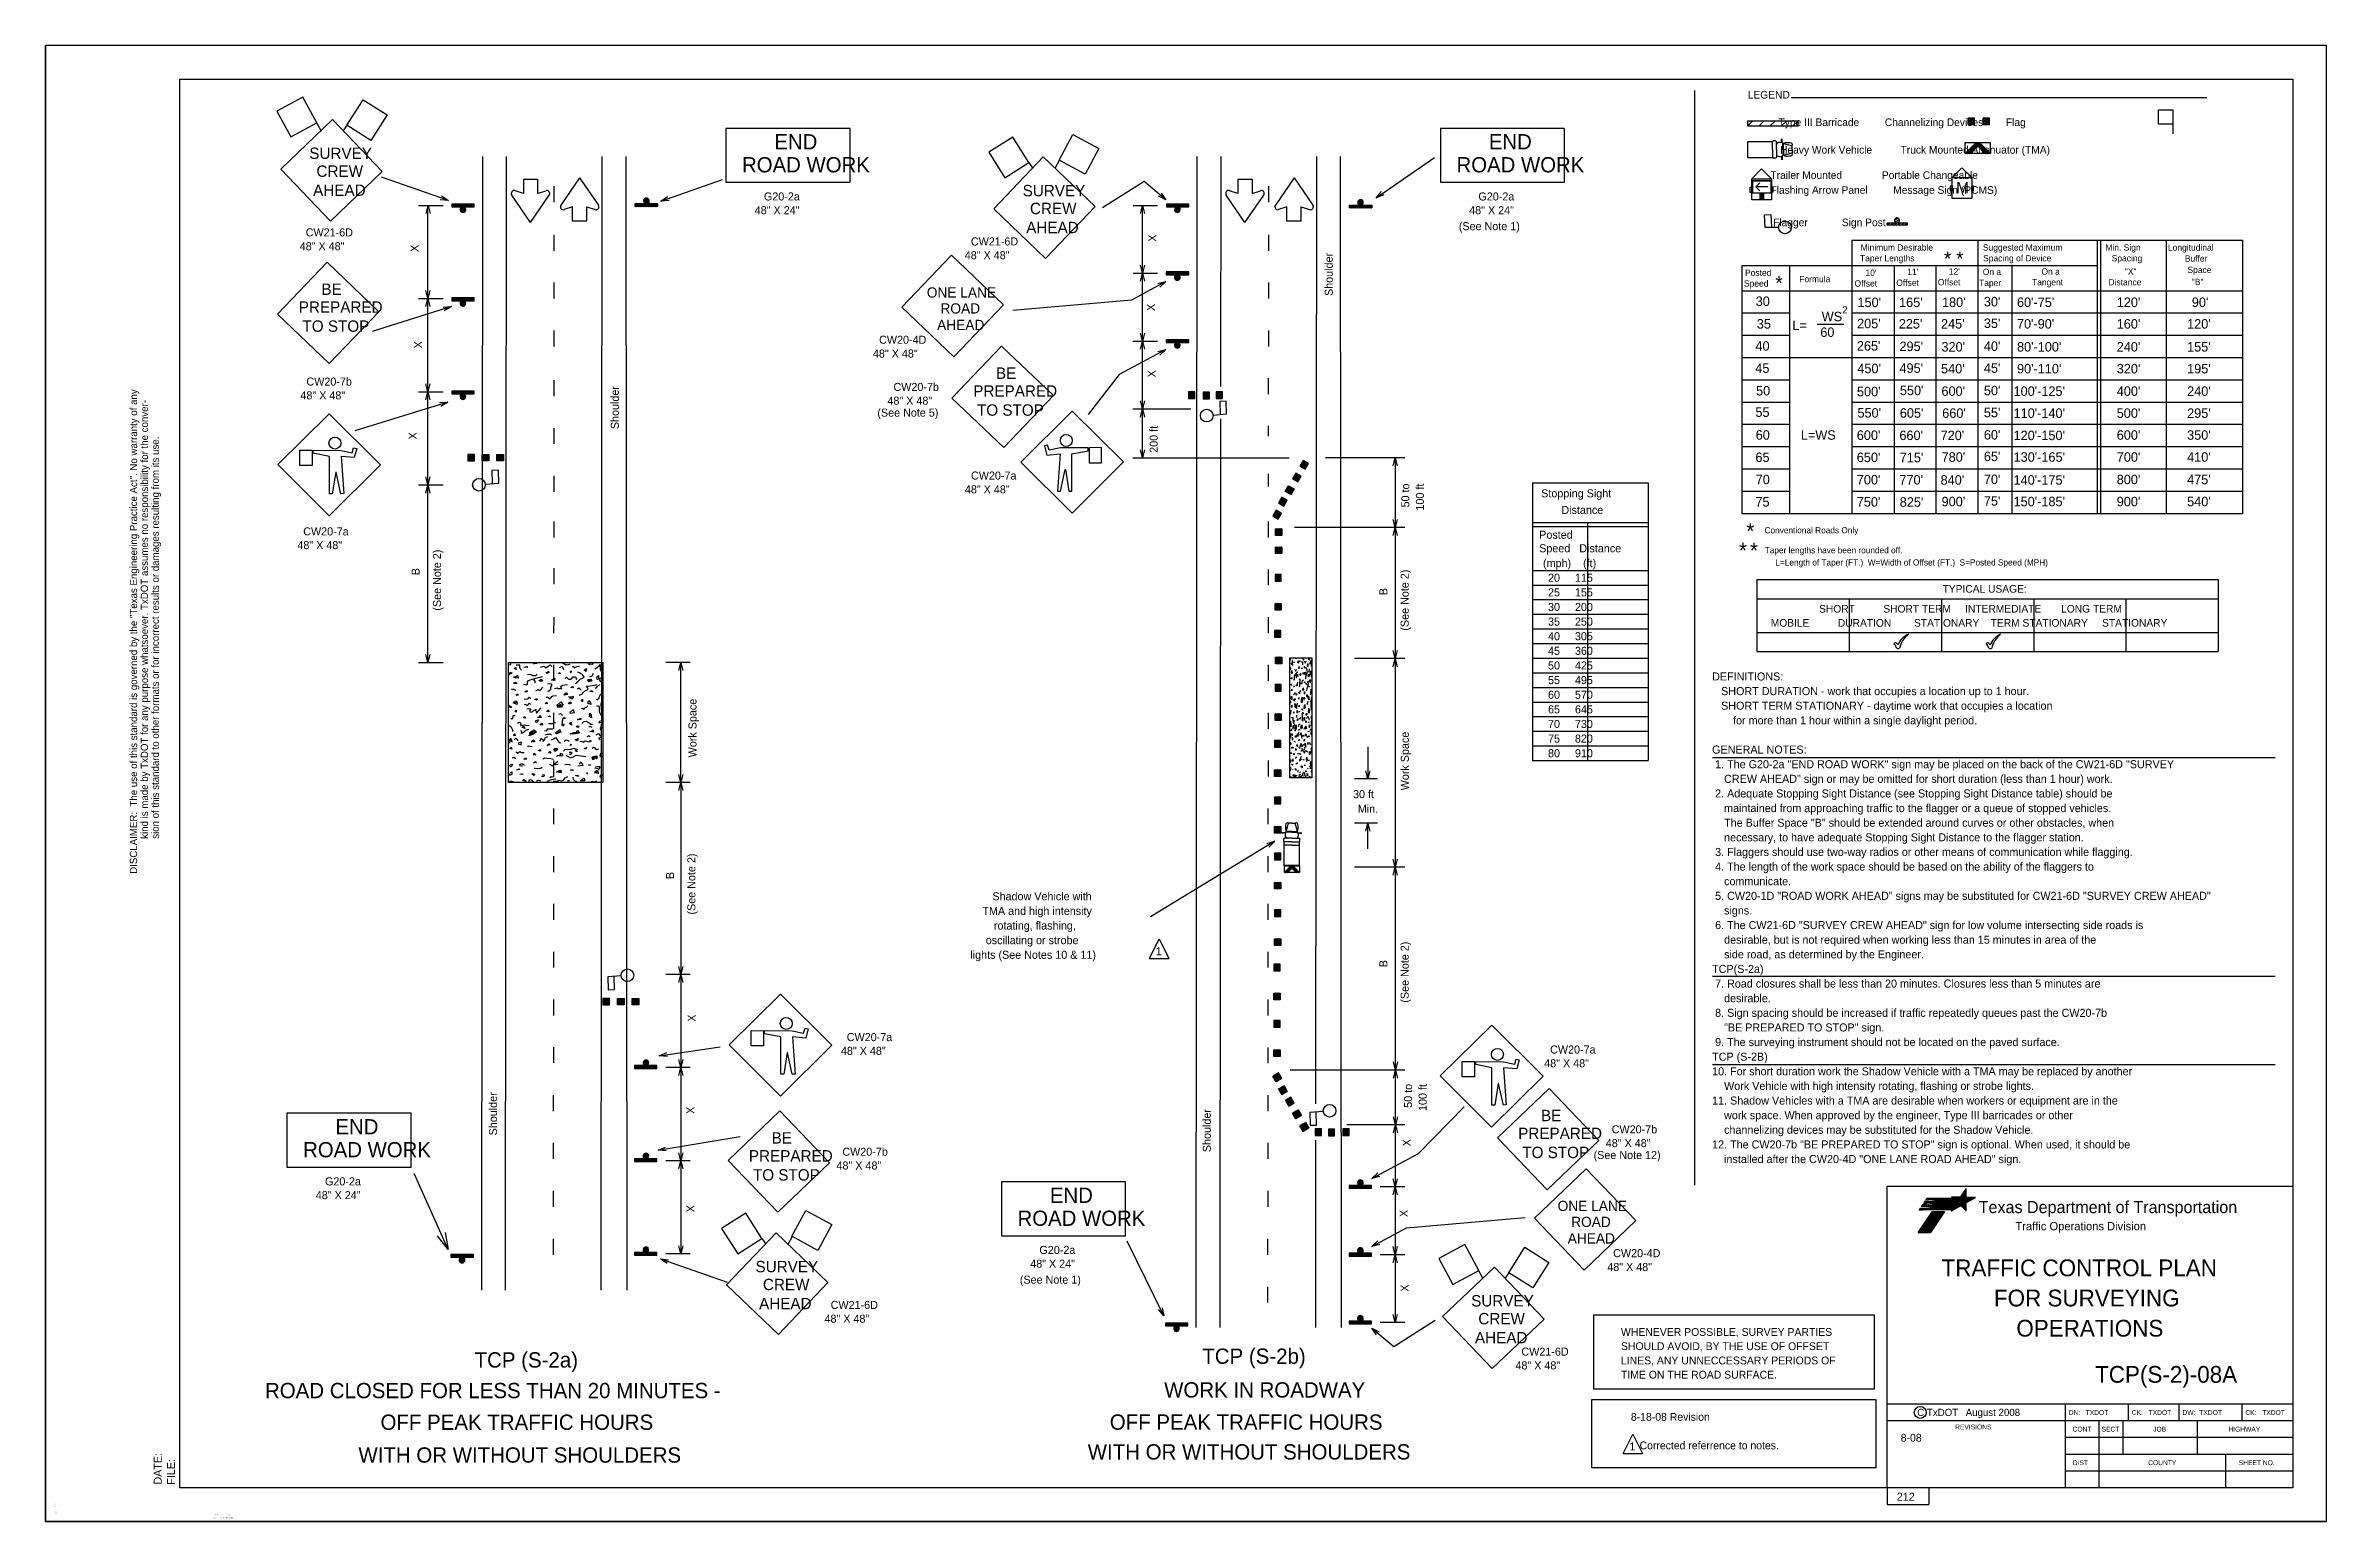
# Model space of a CAD drawing. Extents: x 0 to 29242, y 0 to 23092.
# Drawn here: x 0.15 to 34.15, y 0.21 to 22.21 of the extents above; entities outside this region: 8.
import ezdxf

# ---------------------------------------------------------------- set-up
doc = ezdxf.new("R2010")
doc.units = 0
for name, color, linetype in [('D_BATCH_PLOT', 7, 'Continuous'), ('D_SHEET_NUM_CODE', 7, 'Continuous'), ('D_SHEET_TXT_SUB_CODE', 7, 'Continuous'), ('Level 1', 7, 'Continuous')]:
    doc.layers.add(name, color=color, linetype=linetype)

msp = doc.modelspace()

# ---------------------------------------------------------------- texts
at = {"layer": 'D_SHEET_NUM_CODE'}
msp.add_text('$TCP(S-2)-08A$', height=0.015, dxfattribs=at).set_placement((2.792, 0.26))
at = {"layer": 'D_SHEET_TXT_SUB_CODE'}
for s, p in [('$TIME$', (0.29, 0.429)), ('$DATE$', (0.29, 0.319)), ('$FILE$', (0.307, 0.318))]:
    msp.add_text(s, height=0.01, rotation=90, dxfattribs=at).set_placement(p)
for s, p in [('$DST$', (2.651, 0.262)), ('$C$', (2.661, 0.303)), ('$S$', (2.697, 0.303)), ('$CTY$', (2.751, 0.262)), ('$J$', (2.758, 0.303)), ('$HWY$', (2.854, 0.303))]:
    msp.add_text(s, height=0.01, dxfattribs=at).set_placement(p)
at = {"layer": 'Level 1'}
for s, height, p in [('LEGEND', 0.114, (25.52, 21.425)), ('            Type III Barricade         Channelizing Devices        Flag', 0.114, (25.471, 21.015)), ('SURVEY', 0.1698, (4.077, 20.525)), ('CREW', 0.1698, (4.184, 20.258)), ('           Heavy Work Vehicle          Truck Mounted Attenuator (TMA)', 0.114, (25.536, 20.605)), ('AHEAD', 0.1698, (4.134, 19.974)), ('SURVEY', 0.1698, (14.711, 19.968)), ('        Trailer Mounted              Portable Changeable', 0.114, (25.52, 20.227)), ('        Flashing Arrow Panel         Message Sign (PCMS)', 0.114, (25.52, 20.005)), ('M', 0.171, (28.628, 20.01)), ('48" X 24"', 0.12, (10.717, 19.701)), ('G20-2a', 0.12, (10.854, 19.906)), ('CREW', 0.1698, (14.82, 19.702)), ('48" X 24"', 0.12, (21.368, 19.701)), ('G20-2a', 0.12, (21.505, 19.906)), ('CW21-6D', 0.12, (4.023, 19.37)), ('AHEAD', 0.1698, (14.764, 19.418)), ('(See Note 1)', 0.12, (21.213, 19.463)), ('        Flagger            Sign Post', 0.114, (25.559, 19.522)), ('48" X 48"', 0.12, (3.934, 19.164)), ('48" X 48"', 0.12, (13.848, 19.03)), ('CW21-6D', 0.12, (13.939, 19.235)), ('Taper Lengths', 0.09435, (27.193, 18.998)), ('Minimum Desirable', 0.09435, (27.203, 19.158)), ('*', 0.209, (28.445, 18.934)), ('*', 0.21, (28.628, 18.934)), ('Suggested Maximum', 0.09435, (29.025, 19.158)), ('Spacing of Device', 0.09435, (29.029, 18.998)), ('Min. Sign', 0.0944, (30.851, 19.158)), ('Spacing', 0.0944, (30.945, 18.998)), ('Longitudinal', 0.09435, (31.784, 19.158)), ('Buffer', 0.0944, (32.036, 18.994)), ('Speed', 0.0942, (25.464, 18.622)), ('Posted', 0.0942, (25.48, 18.782)), ('*', 0.209, (25.932, 18.57)), ('Formula', 0.0943, (26.288, 18.687)), ('Offset', 0.0942, (27.112, 18.622)), ("10'", 0.0942, (27.275, 18.782)), ('Offset', 0.0943, (27.735, 18.633)), ("11'", 0.0943, (27.898, 18.793)), ('Offset', 0.0944, (28.354, 18.64)), ("12'", 0.0943, (28.518, 18.8)), ('Taper', 0.0943, (28.968, 18.63)), ('On a', 0.0944, (29.024, 18.794)), ('Tangent', 0.0943, (29.758, 18.64)), ('On a', 0.0944, (29.898, 18.8)), ('Distance', 0.0943, (30.898, 18.64)), ('"X"', 0.0944, (31.141, 18.8)), ('Space', 0.0944, (32.075, 18.825)), ('"B"', 0.0944, (32.14, 18.645)), ('PREPARED', 0.1698, (3.92, 18.232)), ('BE', 0.1698, (4.258, 18.498)), ('ONE LANE', 0.1528, (13.282, 18.458)), ('ROAD', 0.1528, (13.486, 18.22)), ('30', 0.1415, (25.639, 18.333)), ("150'", 0.1415, (27.156, 18.317)), ("165'", 0.1414, (27.776, 18.317)), ("180'", 0.1414, (28.416, 18.318)), ("30'", 0.1414, (29.04, 18.327)), (" 60'-75'", 0.1414, (29.481, 18.318)), ("120'", 0.1415, (31.021, 18.318)), ("90'", 0.1415, (32.14, 18.318)), ('TO STOP', 0.1698, (3.975, 17.948)), ('AHEAD', 0.1528, (13.436, 17.974)), ('35', 0.1414, (25.655, 17.996)), ('L=', 0.1414, (26.186, 17.975)), ('WS', 0.1412, (26.623, 18.105)), ('2', 0.106, (26.929, 18.222)), ("205'", 0.1416, (27.15, 18.001)), ("225'", 0.141, (27.772, 17.997)), ("245'", 0.1413, (28.401, 17.996)), ("35'", 0.1412, (29.04, 18.005)), (" 70'-90'", 0.1412, (29.481, 17.996)), ("160'", 0.1412, (31.021, 17.996)), ("120'", 0.1412, (32.07, 17.996)), ('48" X 48"', 0.12, (12.479, 17.564)), ('CW20-4D', 0.12, (12.571, 17.77)), ('40', 0.1413, (25.635, 17.666)), ('60', 0.141, (26.602, 17.872)), ("265'", 0.1412, (27.147, 17.668)), ("295'", 0.1413, (27.782, 17.661)), ("320'", 0.1412, (28.408, 17.654)), ("40'", 0.1412, (29.04, 17.663)), (" 80'-100'", 0.1412, (29.482, 17.654)), ("240'", 0.1412, (31.021, 17.654)), ("155'", 0.1412, (32.07, 17.654)), ('BE', 0.1698, (14.313, 17.247)), ('45', 0.1414, (25.633, 17.335)), ("450'", 0.1416, (27.154, 17.331)), ("495'", 0.1413, (27.782, 17.336)), ("540'", 0.1419, (28.401, 17.328)), ("45'", 0.1413, (29.04, 17.337)), (" 90'-110'", 0.1413, (29.482, 17.328)), ("320'", 0.1414, (31.021, 17.328)), ("195'", 0.1414, (32.07, 17.328)), ('48" X 48"', 0.12, (3.944, 16.941)), ('CW20-7b', 0.12, (4.034, 17.146)), ('CW20-7b', 0.12, (12.785, 17.066)), ('PREPARED', 0.1698, (13.975, 16.981)), ('50', 0.1415, (25.644, 16.999)), ("500'", 0.1415, (27.148, 16.987)), ("550'", 0.1416, (27.788, 17.004)), ("600'", 0.1414, (28.408, 16.993)), ("50'", 0.1413, (29.04, 17.002)), ("100'-125'", 0.1413, (29.483, 16.993)), ("400'", 0.1414, (31.021, 16.993)), ("240'", 0.1414, (32.07, 16.993)), ('(See Note 5)', 0.12, (12.545, 16.683)), ('48" X 48"', 0.12, (12.695, 16.861)), ('TO STOP', 0.1698, (14.03, 16.697)), ('55', 0.1412, (25.635, 16.68)), ("550'", 0.1413, (27.156, 16.669)), ("605'", 0.1418, (27.787, 16.667)), ("660'", 0.1415, (28.419, 16.665)), ("55'", 0.1413, (29.04, 16.674)), ("110'-140'", 0.1413, (29.483, 16.665)), ("500'", 0.1413, (31.021, 16.665)), ("295'", 0.1413, (32.07, 16.665)), ('60', 0.1413, (25.639, 16.34)), ('L=WS', 0.1413, (26.312, 16.339)), ("600'", 0.1419, (27.145, 16.336)), ("660'", 0.1413, (27.781, 16.334)), ("720'", 0.1416, (28.395, 16.333)), ("60'", 0.1413, (29.04, 16.342)), ("120'-150'", 0.1413, (29.483, 16.333)), ("600'", 0.1412, (31.021, 16.339)), ("350'", 0.1412, (32.07, 16.339)), ('65', 0.1413, (25.635, 16.007)), ("650'", 0.1417, (27.145, 16.006)), ("715'", 0.1415, (27.786, 16.004)), ("780'", 0.1416, (28.41, 16.011)), ("65'", 0.1414, (29.04, 16.02)), ("130'-165'", 0.1414, (29.483, 16.011)), ("700'", 0.1415, (31.021, 16.011)), ("410'", 0.1415, (32.07, 16.011)), ('48" X 48"', 0.12, (13.85, 15.54)), ('CW20-7a', 0.12, (13.941, 15.745)), ('70', 0.1414, (25.639, 15.676)), ("700'", 0.142, (27.145, 15.672)), ("770'", 0.1414, (27.781, 15.671)), ("840'", 0.1417, (28.395, 15.669)), ("70'", 0.1414, (29.04, 15.678)), ("140'-175'", 0.1414, (29.483, 15.669)), ("800'", 0.1412, (31.021, 15.676)), ("475'", 0.1412, (32.07, 15.676)), ('Stopping Sight', 0.12, (22.441, 15.48)), ('Distance', 0.12, (22.742, 15.232)), ('75', 0.1413, (25.635, 15.343)), ("750'", 0.1417, (27.145, 15.342)), ("825'", 0.1415, (27.786, 15.34)), ("900'", 0.1416, (28.41, 15.347)), ("75'", 0.1414, (29.04, 15.356)), ("150'-185'", 0.1414, (29.483, 15.347)), ("900'", 0.1415, (31.021, 15.347)), ("540'", 0.1415, (32.07, 15.347)), ('CW20-7a', 0.12, (3.986, 14.913)), ('Posted', 0.12, (22.411, 14.863)), ('*', 0.23, (25.499, 14.863)), ('Conventional Roads Only', 0.0922, (25.771, 14.944)), ('48" X 48"', 0.12, (3.899, 14.708)), ('Speed   Distance', 0.12, (22.411, 14.661)), ('*', 0.23, (25.389, 14.573)), ('*', 0.23, (25.553, 14.573)), ('Taper lengths have been rounded off.', 0.0921, (25.773, 14.646)), ('(mph)    (ft)', 0.12, (22.468, 14.44)), (' 20     115', 0.12, (22.498, 14.222)), ('L=Length of Taper (FT.)  W=Width of Offset (FT.)  S=Posted Speed (MPH)', 0.09196, (25.932, 14.464)), (' 25     155', 0.12, (22.498, 14.004)), ('TYPICAL USAGE:', 0.114, (28.425, 14.059)), (' 30     200', 0.12, (22.498, 13.786)), (' 35     250', 0.12, (22.498, 13.568)), ('     MOBILE          DURATION        STATIONARY    TERM STATIONARY     STATIONARY', 0.114, (25.652, 13.552)), ('                      SHORT          SHORT TERM     INTERMEDIATE       LONG TERM', 0.114, (25.652, 13.762)), (' 40     305', 0.12, (22.498, 13.35)), (' 45     360', 0.12, (22.498, 13.132)), (' 50     425', 0.12, (22.498, 12.914)), (' 55     495', 0.12, (22.498, 12.696)), (' 60     570', 0.12, (22.498, 12.478)), ('DEFINITIONS:', 0.12, (24.989, 12.75)), ('   SHORT DURATION - work that occupies a location up to 1 hour.', 0.12, (24.989, 12.532)), (' 65     645', 0.12, (22.498, 12.26)), ('   SHORT TERM STATIONARY - daytime work that occupies a location', 0.12, (24.989, 12.314)), (' 70     730', 0.12, (22.498, 12.042)), (' 75     820', 0.12, (22.498, 11.824)), ('       for more than 1 hour within a single daylight period.', 0.12, (24.989, 12.096)), (' 80     910', 0.12, (22.498, 11.606)), ('GENERAL NOTES:', 0.12, (24.989, 11.66)), (' 1. The G20-2a "END ROAD WORK" sign may be placed on the back of the CW21-6D "SURVEY', 0.12, (24.989, 11.442)), ('    CREW AHEAD" sign or may be omitted for short duration (less than 1 hour) work.', 0.12, (24.989, 11.224)), ('30 ft', 0.12, (19.636, 10.996)), ('Min.', 0.12, (19.707, 10.778)), (' 2. Adequate Stopping Sight Distance (see Stopping Sight Distance table) should be', 0.12, (24.989, 11.006)), ('    maintained from approaching traffic to the flagger or a queue of stopped vehicles.', 0.12, (24.989, 10.788)), ('    The Buffer Space "B" should be extended around curves or other obstacles, when', 0.12, (24.989, 10.57)), (' 3. Flaggers should use two-way radios or other means of communication while flagging.', 0.12, (24.989, 10.134)), ('    necessary, to have adequate Stopping Sight Distance to the flagger station.', 0.12, (24.989, 10.352)), (' 4. The length of the work space should be based on the ability of the flaggers to', 0.12, (24.989, 9.916)), ('Shadow Vehicle with', 0.12, (14.26, 9.473)), (' 5. CW20-1D "ROAD WORK AHEAD" signs may be substituted for CW21-6D "SURVEY CREW AHEAD"', 0.12, (24.989, 9.48)), ('    communicate.', 0.12, (24.989, 9.698)), ('TMA and high intensity', 0.12, (14.111, 9.255)), ('    signs.', 0.12, (24.989, 9.262)), ('oscillating or strobe', 0.12, (14.161, 8.819)), ('rotating, flashing,', 0.12, (14.282, 9.037)), (' 6. The CW21-6D "SURVEY CREW AHEAD" sign for low volume intersecting side roads is', 0.12, (24.989, 9.044)), ('    desirable, but is not required when working less than 15 minutes in area of the', 0.12, (24.989, 8.826)), ('lights (See Notes 10 & 11)', 0.12, (13.931, 8.601)), ('1', 0.12, (16.695, 8.654)), ('TCP(S-2a)', 0.12, (24.989, 8.39)), ('    side road, as determined by the Engineer.', 0.12, (24.989, 8.608)), (' 7. Road closures shall be less than 20 minutes. Closures less than 5 minutes are', 0.12, (24.989, 8.172)), (' 8. Sign spacing should be increased if traffic repeatedly queues past the CW20-7b', 0.12, (24.989, 7.736)), ('    desirable.', 0.12, (24.989, 7.954)), ('CW20-7a', 0.12, (12.089, 7.374)), ('    "BE PREPARED TO STOP" sign.', 0.12, (24.989, 7.518)), ('48" X 48"', 0.12, (12.002, 7.169)), ('CW20-7a', 0.12, (22.574, 7.189)), ('TCP (S-2B)', 0.12, (24.989, 7.082)), (' 9. The surveying instrument should not be located on the paved surface.', 0.12, (24.989, 7.3)), ('48" X 48"', 0.12, (22.486, 6.984)), ('10. For short duration work the Shadow Vehicle with a TMA may be replaced by another', 0.12, (24.989, 6.864)), ('11. Shadow Vehicles with a TMA are desirable when workers or equipment are in the', 0.12, (24.989, 6.428)), ('    Work Vehicle with high intensity rotating, flashing or strobe lights.', 0.12, (24.989, 6.646)), ('BE', 0.1698, (22.438, 6.18)), ('CW20-7b', 0.12, (23.492, 5.999)), ('    work space. When approved by the engineer, Type III barricades or other', 0.12, (24.989, 6.21)), ('BE', 0.1698, (10.969, 5.846)), ('CW20-7b', 0.12, (12.023, 5.665)), ('PREPARED', 0.1698, (22.098, 5.914)), ('TO STOP', 0.1698, (22.159, 5.63)), ('48" X 48"', 0.12, (23.404, 5.794)), ('12. The CW20-7b "BE PREPARED TO STOP" sign is optional. When used, it should be', 0.12, (24.989, 5.774)), ('    channelizing devices may be substituted for the Shadow Vehicle.', 0.12, (24.989, 5.992)), ('PREPARED', 0.1698, (10.63, 5.579)), ('TO STOP', 0.1698, (10.69, 5.295)), ('48" X 48"', 0.12, (11.936, 5.46)), ('(See Note 12)', 0.12, (23.222, 5.616)), ('    installed after the CW20-4D "ONE LANE ROAD AHEAD" sign.', 0.12, (24.989, 5.556)), ('48" X 24"', 0.12, (4.174, 5.018)), ('G20-2a', 0.12, (4.311, 5.223)), ('ONE LANE', 0.1528, (22.686, 4.841)), ('Texas Department of Transportation', 0.17941, (28.963, 4.81)), ('AHEAD', 0.1528, (22.836, 4.357)), ('ROAD', 0.1528, (22.888, 4.603)), ('Traffic Operations Division', 0.12415, (29.511, 4.554)), ('SURVEY', 0.1698, (10.729, 3.928)), ('48" X 24"', 0.12, (14.824, 3.996)), ('G20-2a', 0.12, (14.961, 4.201)), ('CW20-4D', 0.12, (23.514, 4.153)), ('TRAFFIC CONTROL PLAN', 0.25, (28.409, 3.869)), ('CREW', 0.1698, (10.839, 3.661)), ('(See Note 1)', 0.12, (14.669, 3.758)), ('48" X 48"', 0.12, (23.426, 3.947)), ('AHEAD', 0.1698, (10.782, 3.377)), ('CW21-6D', 0.12, (11.849, 3.381)), ('SURVEY', 0.1698, (21.397, 3.418)), ('FOR SURVEYING', 0.25, (29.19, 3.419)), ('48" X 48"', 0.12, (11.757, 3.176)), ('CREW', 0.1698, (21.504, 3.152)), ('WHENEVER POSSIBLE, SURVEY PARTIES', 0.1164, (23.63, 2.98)), ('OPERATIONS', 0.25, (29.524, 2.969)), ('TCP (S-2a)', 0.228, (6.541, 2.508)), ('TCP (S-2b)', 0.228, (17.389, 2.563)), ('AHEAD', 0.1698, (21.454, 2.868)), ('CW21-6D', 0.12, (22.146, 2.685)), ('SHOULD AVOID, BY THE USE OF OFFSET', 0.1164, (23.63, 2.768)), ('48" X 48"', 0.12, (22.057, 2.48)), ('TIME ON THE ROAD SURFACE.', 0.1164, (23.63, 2.343)), ('LINES, ANY UNNECCESSARY PERIODS OF', 0.1164, (23.63, 2.555)), ('TCP(S-2)-08A', 0.25, (30.698, 2.281)), ('ROAD CLOSED FOR LESS THAN 20 MINUTES -', 0.228, (3.416, 2.051)), ('WORK IN ROADWAY', 0.228, (16.82, 2.061)), ('OFF PEAK TRAFFIC HOURS', 0.228, (5.138, 1.579)), ('OFF PEAK TRAFFIC HOURS', 0.228, (16.01, 1.581)), ('8-18-08 Revision', 0.1164, (23.778, 1.714)), ('C TxDOT ', 0.108, (28.047, 1.785)), ('August 2008', 0.10799, (28.769, 1.785)), ('DN:', 0.072, (30.305, 1.802)), ('TXDOT', 0.072, (30.557, 1.802)), ('CK:', 0.072, (31.244, 1.802)), ('TXDOT', 0.072, (31.496, 1.802)), ('DW:', 0.072, (32.001, 1.802)), ('TXDOT', 0.072, (32.252, 1.802)), ('CK:', 0.072, (32.938, 1.802)), ('TXDOT', 0.072, (33.19, 1.802)), ('WITH OR WITHOUT SHOULDERS', 0.228, (15.681, 1.137)), ('1', 0.12, (23.756, 1.273)), ('   Corrected referrence to notes.', 0.1164, (23.778, 1.289)), ('8-08', 0.1164, (27.801, 1.403)), ('REVISIONS', 0.072, (28.612, 1.586)), ('CONT', 0.072, (30.363, 1.553)), ('SECT', 0.072, (30.795, 1.553)), ('JOB', 0.072, (31.564, 1.553)), ('HIGHWAY', 0.072, (32.685, 1.553)), ('WITH OR WITHOUT SHOULDERS', 0.228, (4.809, 1.09)), ('DIST', 0.072, (30.365, 1.053)), ('COUNTY', 0.072, (31.489, 1.053)), ('SHEET NO.', 0.072, (32.84, 1.053)), ('212', 0.12, (27.742, 0.522))]:
    msp.add_text(s, height=height, dxfattribs=at).set_placement(p)
for s, height, rotation, p in [('END', 0.2269, 0, (11.01, 20.668)), ('END', 0.2269, 0, (21.661, 20.668)), ('ROAD WORK', 0.2269, 0, (10.528, 20.325)), ('ROAD WORK', 0.2269, 0, (21.179, 20.325)), ('X', 0.12, 90, (16.704, 19.291)), ('X', 0.12, 90, (5.706, 19.138)), ('Shoulder', 0.12, 90, (19.334, 18.482)), ('X', 0.12, 90, (16.683, 18.259)), ('X', 0.12, 90, (5.759, 17.701)), ('X', 0.12, 90, (16.694, 17.269)), ('DISCLAIMER:  The use of this standard is governed by the "Texas Engineering Practice Act". No warranty of any ', 0.108, 90, (1.51, 9.868)), ('Shoulder', 0.12, 90, (8.691, 16.497)), ('             kind is made by TxDOT for any purpose whatsoever. TxDOT assumes no responsibility for the conver-', 0.108, 90, (1.672, 9.868)), ('             sion of this standard to other formats or for incorrect results or damages resulting from its use.', 0.108, 90, (1.834, 9.868)), ('X', 0.12, 90, (5.679, 16.344)), ('200 ft', 0.12, 90, (16.724, 16.144)), ('50 to', 0.12, 90, (20.475, 15.33)), ('100 ft', 0.12, 90, (20.693, 15.283)), ('(See Note 2)', 0.12, 90, (6.04, 13.791)), ('B', 0.12, 90, (5.722, 14.319)), ('(See Note 2)', 0.12, 90, (20.466, 13.493)), ('B', 0.12, 90, (20.148, 14.022)), ('Work Space', 0.12, 90, (9.849, 11.604)), ('Work Space', 0.12, 90, (20.468, 11.113)), ('B', 0.12, 90, (9.514, 9.789)), ('(See Note 2)', 0.12, 90, (9.832, 9.261)), ('(See Note 2)', 0.12, 90, (20.466, 7.947)), ('B', 0.12, 90, (20.148, 8.476)), ('X', 0.12, 90, (9.837, 7.663)), ('Shoulder', 0.12, 90, (6.875, 5.969)), ('50 to', 0.12, 90, (20.516, 6.379)), ('100 ft', 0.12, 90, (20.734, 6.332)), ('END', 0.2269, 0, (4.467, 5.984)), ('X', 0.12, 90, (9.819, 6.289)), ('Shoulder', 0.12, 90, (17.516, 5.719)), ('ROAD WORK', 0.2269, 0, (3.985, 5.642)), ('X', 0.12, 90, (20.494, 5.806)), ('END', 0.2269, 0, (15.117, 4.962)), ('X', 0.12, 90, (9.819, 4.822)), ('ROAD WORK', 0.2269, 0, (14.635, 4.62)), ('X', 0.12, 90, (20.451, 4.751)), ('X', 0.12, 90, (20.465, 3.639)), ('DATE:', 0.12, 90, (1.878, 0.763)), ('FILE:', 0.12, 90, (2.075, 0.761))]:
    msp.add_text(s, height=height, rotation=rotation, dxfattribs=at).set_placement(p)

# ---------------------------------------------------------------- linework, layer by layer
at = {"layer": 'D_BATCH_PLOT'}
msp.add_lwpolyline([(0.146, 0.214), (34.146, 0.214), (34.146, 22.214), (0.146, 22.214)], close=True, dxfattribs=at)
at = {"layer": 'Level 1'}
for p, q in [((29240.28, 23091.908), (29240.28, 23090.823)), ((29240.31, 23091.908), (29240.31, 23090.823)), ((29240.414, 23091.908), (29240.414, 23090.823)), ((29241.448, 23091.908), (29241.448, 23090.818)), ((29241.531, 23091.908), (29241.531, 23090.818)), ((29237.312, 23088.229), (29237.312, 23088.312)), ((29236.293, 23087.77), (29236.33, 23087.735)), ((29237.434, 23087.553), (29237.402, 23087.573)), ((0.146, 0.214), (0.146, 22.214)), ((34.146, 22.214), (0.146, 22.214)), ((34.146, 0.214), (34.146, 22.214)), ((24.727, 21.545), (24.727, 5.227)), ((26.168, 21.441), (32.366, 21.441)), ((25.52, 21.095), (26.274, 21.095)), ((25.52, 21.017), (25.597, 21.095)), ((25.52, 21.017), (25.52, 21.095)), ((25.688, 21.017), (25.766, 21.095)), ((25.856, 21.017), (25.934, 21.095)), ((26.024, 21.017), (26.102, 21.095)), ((26.192, 21.017), (26.27, 21.095)), ((26.274, 21.017), (26.274, 21.095)), ((28.804, 21.039), (28.804, 21.134)), ((28.899, 21.134), (28.804, 21.134)), ((28.899, 21.039), (28.899, 21.134)), ((29.029, 21.039), (29.029, 21.134)), ((29.124, 21.134), (29.029, 21.134)), ((29.124, 21.039), (29.124, 21.134)), ((4.187, 21.06), (4.252, 20.939)), ((4.637, 21.028), (4.58, 20.942)), ((25.52, 21.017), (26.274, 21.017)), ((25.52, 20.787), (25.891, 20.787)), ((25.52, 20.547), (25.52, 20.787)), ((25.891, 20.667), (25.891, 20.787)), ((25.948, 20.667), (25.948, 20.787)), ((26.024, 20.794), (26.024, 20.823)), ((26.029, 20.765), (26.029, 20.823)), ((26.033, 20.765), (26.033, 20.823)), ((26.043, 20.667), (26.043, 20.753)), ((26.051, 20.753), (26.181, 20.718)), ((26.051, 20.667), (26.051, 20.753)), ((28.762, 20.608), (28.924, 20.77)), ((28.804, 21.039), (28.899, 21.039)), ((29.134, 20.609), (28.974, 20.769)), ((29.029, 21.039), (29.124, 21.039)), ((31.857, 21.042), (31.857, 20.9)), ((6.648, 3.661), (6.662, 20.562)), ((7.004, 3.661), (7.018, 20.562)), ((8.429, 3.66), (8.443, 20.561)), ((8.813, 3.66), (8.799, 20.562)), ((14.805, 20.471), (14.863, 20.385)), ((15.256, 20.504), (15.19, 20.383)), ((17.299, 3.106), (17.313, 20.562)), ((17.666, 17.133), (17.669, 20.562)), ((19.082, 6.437), (19.094, 20.561)), ((19.465, 3.106), (19.45, 20.562)), ((19.98, 19.947), (20.85, 20.545)), ((25.52, 20.547), (25.891, 20.547)), ((25.891, 20.667), (25.891, 20.547)), ((25.948, 20.667), (25.948, 20.547)), ((26.024, 20.54), (26.024, 20.51)), ((26.029, 20.568), (26.029, 20.51)), ((26.033, 20.568), (26.033, 20.51)), ((26.043, 20.667), (26.043, 20.58)), ((26.051, 20.667), (26.051, 20.58)), ((26.051, 20.58), (26.181, 20.616)), ((26.181, 20.667), (26.181, 20.718)), ((26.181, 20.667), (26.181, 20.616)), ((28.843, 20.608), (28.949, 20.715)), ((29.056, 20.608), (28.949, 20.715)), ((6.152, 19.906), (5.155, 20.252)), ((7.268, 20.225), (7.481, 20.225)), ((7.268, 20.225), (7.268, 20.012)), ((7.481, 20.225), (7.481, 20.012)), ((8.107, 20.243), (7.828, 19.835)), ((8.107, 20.243), (8.387, 19.835)), ((9.316, 19.895), (10.237, 20.22)), ((16.521, 20.19), (15.902, 19.795)), ((16.847, 19.916), (16.521, 20.19)), ((17.919, 20.225), (18.132, 20.225)), ((17.919, 20.225), (17.919, 20.012)), ((18.132, 20.225), (18.132, 20.012)), ((18.758, 20.243), (18.479, 19.835)), ((18.758, 20.243), (19.038, 19.835)), ((25.727, 20.376), (25.582, 20.23)), ((25.59, 20.201), (25.59, 20.021)), ((25.864, 20.201), (25.59, 20.201)), ((25.59, 20.201), (25.864, 20.201)), ((25.643, 20.111), (25.701, 20.169)), ((25.818, 20.111), (25.643, 20.111)), ((25.643, 20.111), (25.702, 20.051)), ((25.873, 20.23), (25.727, 20.376)), ((25.864, 20.201), (25.864, 20.021)), ((28.713, 20.392), (28.568, 20.247)), ((28.859, 20.247), (28.713, 20.392)), ((5.705, 19.832), (6.071, 19.832)), ((5.817, 19.712), (5.847, 19.832)), ((5.846, 18.443), (5.846, 19.832)), ((5.847, 19.832), (5.877, 19.712)), ((6.536, 19.851), (6.202, 19.851)), ((6.202, 19.851), (6.202, 19.81)), ((6.202, 19.81), (6.356, 19.81)), ((6.378, 19.81), (6.536, 19.81)), ((6.536, 19.81), (6.536, 19.851)), ((7.374, 19.578), (7.095, 19.986)), ((7.268, 20.012), (7.144, 20.052)), ((7.374, 19.578), (7.654, 19.986)), ((7.481, 20.012), (7.605, 20.052)), ((8, 19.81), (7.876, 19.77)), ((8, 19.597), (8, 19.81)), ((8.214, 19.81), (8.338, 19.77)), ((8.214, 19.597), (8.214, 19.81)), ((8.936, 19.817), (8.936, 19.859)), ((8.936, 19.859), (9.09, 19.859)), ((9.27, 19.817), (8.936, 19.817)), ((9.112, 19.859), (9.27, 19.859)), ((9.27, 19.859), (9.27, 19.817)), ((16.356, 19.832), (16.722, 19.832)), ((16.468, 19.712), (16.498, 19.832)), ((16.468, 19.712), (16.498, 19.832)), ((16.498, 19.832), (16.528, 19.712)), ((16.498, 19.832), (16.528, 19.712)), ((16.498, 16.068), (16.498, 19.832)), ((17.187, 19.851), (16.853, 19.851)), ((16.853, 19.851), (16.853, 19.81)), ((16.853, 19.81), (17.007, 19.81)), ((17.028, 19.81), (17.187, 19.81)), ((17.187, 19.81), (17.187, 19.851)), ((18.025, 19.578), (17.746, 19.986)), ((17.919, 20.012), (17.795, 20.052)), ((18.025, 19.578), (18.305, 19.986)), ((18.132, 20.012), (18.256, 20.052)), ((18.651, 19.81), (18.527, 19.77)), ((18.651, 19.597), (18.651, 19.81)), ((18.865, 19.81), (18.989, 19.77)), ((18.865, 19.597), (18.865, 19.81)), ((19.582, 19.794), (19.582, 19.835)), ((19.582, 19.835), (19.736, 19.835)), ((19.916, 19.794), (19.582, 19.794)), ((19.758, 19.835), (19.916, 19.835)), ((19.916, 19.835), (19.916, 19.794)), ((25.59, 20.021), (25.864, 20.021)), ((25.7, 20.021), (25.7, 19.928)), ((25.713, 20.021), (25.713, 19.928)), ((25.727, 20.021), (25.727, 19.928)), ((25.741, 20.021), (25.741, 19.928)), ((25.755, 20.021), (25.755, 19.928)), ((8.214, 19.597), (8, 19.597)), ((18.865, 19.597), (18.651, 19.597)), ((25.769, 19.693), (25.864, 19.699)), ((25.781, 19.503), (25.769, 19.693)), ((25.981, 19.503), (25.781, 19.503)), ((25.864, 19.699), (25.876, 19.509)), ((27.598, 19.538), (27.598, 19.575)), ((27.598, 19.575), (27.735, 19.575)), ((27.895, 19.538), (27.598, 19.538)), ((27.754, 19.575), (27.895, 19.575)), ((27.895, 19.575), (27.895, 19.538)), ((27.07, 19.315), (32.895, 19.315)), ((27.07, 19.315), (27.07, 15.241)), ((28.952, 19.315), (28.952, 15.241)), ((30.731, 19.315), (30.731, 15.241)), ((30.779, 19.315), (30.779, 15.241)), ((31.756, 19.315), (31.756, 15.241)), ((32.895, 19.315), (32.895, 15.241)), ((16.356, 18.821), (16.722, 18.821)), ((16.497, 18.821), (16.467, 18.941)), ((16.467, 18.701), (16.497, 18.821)), ((16.527, 18.941), (16.497, 18.821)), ((16.497, 18.821), (16.527, 18.701)), ((17.186, 18.84), (16.852, 18.84)), ((16.852, 18.84), (16.852, 18.799)), ((16.852, 18.799), (17.006, 18.799)), ((17.028, 18.799), (17.186, 18.799)), ((17.186, 18.799), (17.186, 18.84)), ((25.434, 18.938), (27.07, 18.938)), ((25.434, 18.938), (25.434, 15.241)), ((26.141, 18.938), (26.141, 15.241)), ((27.07, 18.938), (30.731, 18.938)), ((27.702, 18.933), (27.702, 15.241)), ((28.322, 18.933), (28.322, 15.241)), ((29.457, 18.947), (29.457, 15.25)), ((5.705, 18.443), (6.071, 18.443)), ((5.846, 18.443), (5.816, 18.563)), ((5.816, 18.323), (5.846, 18.443)), ((5.876, 18.563), (5.846, 18.443)), ((5.846, 18.443), (5.876, 18.323)), ((5.846, 17.054), (5.846, 18.443)), ((6.535, 18.454), (6.201, 18.454)), ((6.201, 18.454), (6.201, 18.412)), ((6.201, 18.412), (6.355, 18.412)), ((6.376, 18.412), (6.535, 18.412)), ((6.535, 18.412), (6.535, 18.454)), ((16.332, 18.421), (14.563, 18.267)), ((16.847, 18.696), (16.332, 18.421)), ((25.434, 18.56), (32.895, 18.56)), ((6.195, 18.324), (5.014, 17.955)), ((25.434, 18.229), (26.141, 18.229)), ((26.557, 18.063), (26.954, 18.063)), ((27.07, 18.229), (32.895, 18.229)), ((16.846, 17.685), (16.149, 17.313)), ((16.355, 17.81), (16.721, 17.81)), ((16.496, 17.81), (16.466, 17.93)), ((16.466, 17.69), (16.496, 17.81)), ((16.526, 17.93), (16.496, 17.81)), ((16.496, 17.81), (16.526, 17.69)), ((17.186, 17.829), (16.852, 17.829)), ((16.852, 17.829), (16.852, 17.787)), ((16.852, 17.787), (17.006, 17.787)), ((17.028, 17.787), (17.186, 17.787)), ((17.186, 17.787), (17.186, 17.829)), ((25.434, 17.897), (26.141, 17.897)), ((27.07, 17.897), (32.895, 17.897)), ((25.434, 17.565), (32.895, 17.565)), ((5.705, 17.054), (6.071, 17.054)), ((5.846, 17.054), (5.816, 17.174)), ((5.816, 16.934), (5.846, 17.054)), ((5.816, 16.934), (5.846, 17.054)), ((5.876, 17.174), (5.846, 17.054)), ((5.846, 17.054), (5.876, 16.934)), ((5.846, 15.665), (5.846, 17.054)), ((5.846, 17.054), (5.876, 16.934)), ((6.535, 17.065), (6.201, 17.065)), ((6.201, 17.065), (6.201, 17.023)), ((6.201, 17.023), (6.355, 17.023)), ((6.376, 17.023), (6.535, 17.023)), ((6.535, 17.023), (6.535, 17.065)), ((16.149, 17.313), (15.686, 16.714)), ((17.233, 17.004), (17.245, 17.004)), ((17.645, 17.004), (17.658, 17.004)), ((25.434, 17.233), (26.141, 17.233)), ((27.07, 17.233), (32.895, 17.233)), ((3.606, 15.971), (4.374, 16.727)), ((5.138, 15.967), (4.374, 16.727)), ((6.141, 16.9), (4.758, 16.474)), ((14.683, 16.006), (15.447, 16.765)), ((16.215, 16.009), (15.447, 16.765)), ((16.355, 16.798), (17.217, 16.798)), ((16.496, 16.798), (16.466, 16.918)), ((16.466, 16.678), (16.496, 16.798)), ((16.526, 16.918), (16.496, 16.798)), ((16.496, 16.798), (16.526, 16.678)), ((17.451, 17), (17.464, 17)), ((17.549, 16.707), (17.749, 16.723)), ((17.744, 16.914), (17.649, 16.911)), ((17.649, 16.911), (17.654, 16.721)), ((17.749, 16.724), (17.744, 16.914)), ((25.434, 16.901), (26.141, 16.901)), ((27.07, 16.901), (32.895, 16.901)), ((17.655, 3.106), (17.666, 16.649)), ((25.434, 16.569), (26.141, 16.569)), ((27.07, 16.569), (32.895, 16.569)), ((3.934, 15.955), (3.936, 16.183)), ((3.936, 16.183), (4.119, 16.182)), ((4.119, 16.182), (4.119, 15.955)), ((4.135, 16.182), (4.548, 16.181)), ((4.135, 16.138), (4.135, 16.182)), ((4.377, 16.09), (4.135, 16.138)), ((4.376, 15.535), (4.377, 16.09)), ((4.548, 16.181), (4.717, 16.144)), ((4.748, 16.072), (4.551, 16.089)), ((4.551, 16.089), (4.59, 15.536)), ((4.717, 16.144), (4.738, 16.219)), ((4.738, 16.219), (4.784, 16.208)), ((4.784, 16.208), (4.748, 16.072)), ((6.488, 16.069), (6.488, 16.056)), ((6.706, 16.069), (6.706, 16.056)), ((6.925, 16.069), (6.924, 16.056)), ((15.449, 15.243), (14.683, 16.006)), ((15.083, 16.257), (15.037, 16.247)), ((15.037, 16.247), (15.073, 16.111)), ((15.073, 16.111), (15.27, 16.128)), ((15.104, 16.182), (15.083, 16.257)), ((15.273, 16.219), (15.104, 16.182)), ((15.27, 16.128), (15.231, 15.574)), ((15.686, 16.22), (15.273, 16.219)), ((15.445, 16.128), (15.686, 16.176)), ((15.445, 15.573), (15.445, 16.128)), ((16.215, 16.009), (15.449, 15.243)), ((15.686, 16.176), (15.686, 16.22)), ((15.886, 16.221), (15.702, 16.22)), ((15.702, 16.22), (15.703, 15.993)), ((15.703, 15.993), (15.887, 15.994)), ((15.887, 15.994), (15.886, 16.221)), ((16.355, 16.068), (18.683, 16.068)), ((16.496, 16.068), (16.466, 16.188)), ((16.526, 16.188), (16.496, 16.068)), ((20.408, 16.068), (19.224, 16.068)), ((20.236, 15.948), (20.266, 16.068)), ((20.266, 16.068), (20.266, 9.966)), ((20.266, 16.068), (20.296, 15.948)), ((25.434, 16.237), (26.141, 16.237)), ((27.07, 16.237), (32.895, 16.237)), ((3.606, 15.971), (4.372, 15.205)), ((4.119, 15.955), (3.934, 15.955)), ((4.372, 15.205), (5.138, 15.967)), ((4.471, 15.855), (4.42, 15.535)), ((4.475, 15.855), (4.471, 15.855)), ((4.548, 15.535), (4.475, 15.855)), ((5.705, 15.665), (6.071, 15.665)), ((5.846, 15.665), (5.816, 15.785)), ((5.816, 15.545), (5.846, 15.665)), ((5.816, 15.545), (5.846, 15.665)), ((5.876, 15.785), (5.846, 15.665)), ((5.846, 13.019), (5.846, 15.665)), ((5.846, 15.665), (5.876, 15.545)), ((5.846, 15.665), (5.876, 15.545)), ((6.7, 15.675), (6.9, 15.692)), ((6.895, 15.883), (6.8, 15.88)), ((6.8, 15.88), (6.805, 15.69)), ((6.9, 15.693), (6.895, 15.883)), ((15.273, 15.573), (15.347, 15.893)), ((15.347, 15.893), (15.35, 15.893)), ((15.35, 15.893), (15.401, 15.573)), ((18.798, 15.778), (18.787, 15.784)), ((18.907, 15.967), (18.896, 15.973)), ((22.31, 15.699), (24.035, 15.699)), ((22.31, 15.699), (22.31, 11.557)), ((24.035, 15.699), (24.035, 11.557)), ((25.434, 15.905), (26.141, 15.905)), ((27.07, 15.905), (32.895, 15.905)), ((4.42, 15.535), (4.376, 15.535)), ((4.59, 15.536), (4.548, 15.535)), ((15.231, 15.574), (15.273, 15.573)), ((15.401, 15.573), (15.445, 15.573)), ((18.589, 15.418), (18.578, 15.425)), ((18.689, 15.588), (18.678, 15.595)), ((25.434, 15.573), (26.141, 15.573)), ((27.07, 15.573), (32.895, 15.573)), ((18.504, 15.225), (18.493, 15.231)), ((18.526, 14.961), (18.514, 14.961)), ((20.408, 15.031), (18.763, 15.031)), ((20.266, 15.031), (20.236, 15.151)), ((20.236, 14.911), (20.266, 15.031)), ((20.296, 15.151), (20.266, 15.031)), ((20.266, 15.031), (20.296, 14.911)), ((22.31, 15.104), (24.035, 15.104)), ((22.31, 15.045), (24.035, 15.045)), ((23.132, 15.104), (23.132, 11.557)), ((25.434, 15.241), (32.895, 15.241)), ((18.526, 14.69), (18.514, 14.69)), ((18.518, 14.283), (18.505, 14.283)), ((22.31, 14.391), (24.035, 14.391)), ((22.31, 14.173), (24.035, 14.173)), ((22.31, 13.955), (24.035, 13.955)), ((25.658, 14.254), (25.658, 13.181)), ((25.658, 14.254), (32.533, 14.254)), ((25.658, 13.966), (32.533, 13.966)), ((27.033, 13.966), (27.033, 13.181)), ((28.408, 13.966), (28.408, 13.181)), ((29.783, 13.966), (29.783, 13.181)), ((31.158, 13.966), (31.158, 13.181)), ((32.533, 14.254), (32.533, 13.181)), ((18.518, 13.846), (18.505, 13.847)), ((22.31, 13.737), (24.035, 13.737)), ((18.509, 13.448), (18.496, 13.448)), ((22.31, 13.519), (24.035, 13.519)), ((22.31, 13.301), (24.035, 13.301)), ((25.658, 13.467), (32.533, 13.467)), ((5.705, 13.019), (6.071, 13.019)), ((5.846, 13.019), (5.816, 13.139)), ((5.876, 13.139), (5.846, 13.019)), ((9.756, 13.019), (9.39, 13.019)), ((9.585, 12.899), (9.615, 13.019)), ((9.615, 11.228), (9.615, 13.019)), ((9.615, 13.019), (9.645, 12.899)), ((18.526, 13.047), (18.514, 13.047)), ((20.408, 13.076), (19.66, 13.076)), ((20.266, 13.076), (20.236, 13.196)), ((20.236, 12.956), (20.266, 13.076)), ((20.296, 13.196), (20.266, 13.076)), ((20.266, 13.076), (20.296, 12.956)), ((22.31, 13.083), (24.035, 13.083)), ((25.658, 13.181), (32.533, 13.181)), ((18.518, 12.64), (18.505, 12.64)), ((22.31, 12.865), (24.035, 12.865)), ((22.31, 12.647), (24.035, 12.647)), ((22.31, 12.429), (24.035, 12.429)), ((18.518, 12.203), (18.505, 12.204)), ((22.31, 12.211), (24.035, 12.211)), ((22.31, 11.993), (24.035, 11.993)), ((18.509, 11.805), (18.496, 11.805)), ((19.856, 11.762), (19.856, 11.285)), ((22.31, 11.775), (24.035, 11.775)), ((24.993, 11.602), (33.382, 11.602)), ((9.756, 11.228), (9.39, 11.228)), ((9.615, 11.228), (9.585, 11.348)), ((9.585, 11.108), (9.615, 11.228)), ((9.645, 11.348), (9.615, 11.228)), ((9.615, 11.228), (9.615, 8.368)), ((9.615, 11.228), (9.645, 11.108)), ((18.509, 11.369), (18.496, 11.369)), ((20.002, 11.285), (19.66, 11.285)), ((19.856, 11.285), (19.826, 11.405)), ((19.886, 11.405), (19.856, 11.285)), ((22.31, 11.557), (24.035, 11.557)), ((18.509, 10.962), (18.496, 10.962)), ((18.64, 10.499), (18.674, 10.623)), ((18.723, 10.623), (18.674, 10.623)), ((18.723, 10.623), (18.772, 10.623)), ((18.806, 10.499), (18.772, 10.623)), ((20.002, 10.625), (19.66, 10.625)), ((19.826, 10.505), (19.856, 10.625)), ((19.856, 10.239), (19.856, 10.625)), ((19.856, 10.625), (19.886, 10.505)), ((18.469, 10.354), (16.617, 9.228)), ((18.509, 10.525), (18.496, 10.525)), ((18.629, 10.481), (18.573, 10.481)), ((18.629, 10.478), (18.573, 10.478)), ((18.601, 10.473), (18.573, 10.473)), ((18.723, 10.4), (18.608, 10.4)), ((18.608, 9.99), (18.608, 10.345)), ((18.723, 10.345), (18.608, 10.345)), ((18.723, 10.296), (18.608, 10.296)), ((18.723, 10.499), (18.64, 10.499)), ((18.723, 10.491), (18.64, 10.491)), ((18.723, 10.499), (18.806, 10.499)), ((18.723, 10.491), (18.806, 10.491)), ((18.723, 10.4), (18.838, 10.4)), ((18.723, 10.345), (18.838, 10.345)), ((18.723, 10.296), (18.838, 10.296)), ((18.818, 10.481), (18.873, 10.481)), ((18.818, 10.478), (18.873, 10.478)), ((18.838, 9.99), (18.838, 10.345)), ((18.845, 10.473), (18.873, 10.473)), ((18.509, 10.127), (18.496, 10.127)), ((18.838, 9.99), (18.608, 9.99)), ((18.612, 9.889), (18.71, 9.986)), ((18.661, 9.889), (18.725, 9.953)), ((18.789, 9.889), (18.725, 9.953)), ((18.836, 9.889), (18.739, 9.985)), ((20.408, 9.966), (19.66, 9.966)), ((20.266, 9.966), (20.236, 10.086)), ((20.236, 9.846), (20.266, 9.966)), ((20.296, 10.086), (20.266, 9.966)), ((20.266, 9.966), (20.266, 3.179)), ((20.266, 9.966), (20.296, 9.846)), ((18.509, 9.69), (18.496, 9.691)), ((18.509, 9.284), (18.496, 9.284)), ((16.6, 8.606), (16.746, 8.897)), ((16.746, 8.897), (16.891, 8.606)), ((18.509, 8.847), (18.496, 8.847)), ((16.6, 8.606), (16.891, 8.606)), ((8.726, 8.347), (8.527, 8.331)), ((8.527, 8.33), (8.532, 8.14)), ((8.627, 8.142), (8.622, 8.332)), ((9.756, 8.368), (9.39, 8.368)), ((9.615, 8.368), (9.585, 8.488)), ((9.585, 8.248), (9.615, 8.368)), ((9.645, 8.488), (9.615, 8.368)), ((9.615, 8.368), (9.615, 6.979)), ((9.615, 8.368), (9.645, 8.248)), ((18.5, 8.473), (18.487, 8.473)), ((24.993, 8.341), (33.382, 8.341)), ((8.502, 7.961), (8.502, 7.948)), ((8.532, 8.14), (8.627, 8.142)), ((8.72, 7.961), (8.72, 7.948)), ((8.938, 7.961), (8.938, 7.948)), ((10.335, 7.318), (11.103, 8.075)), ((11.867, 7.315), (11.103, 8.075)), ((18.5, 8.037), (18.487, 8.037)), ((10.663, 7.303), (10.664, 7.53)), ((10.664, 7.53), (10.847, 7.529)), ((10.847, 7.529), (10.847, 7.302)), ((10.864, 7.53), (11.277, 7.528)), ((10.864, 7.485), (10.864, 7.53)), ((11.105, 7.438), (10.864, 7.485)), ((11.277, 7.528), (11.446, 7.492)), ((11.446, 7.492), (11.467, 7.566)), ((11.467, 7.566), (11.513, 7.556)), ((11.513, 7.556), (11.477, 7.42)), ((18.5, 7.63), (18.487, 7.63)), ((20.936, 6.857), (21.704, 7.613)), ((22.468, 6.854), (21.704, 7.613)), ((9.293, 7.157), (10.203, 7.287)), ((10.335, 7.318), (11.101, 6.552)), ((10.847, 7.302), (10.663, 7.303)), ((11.101, 6.552), (11.867, 7.315)), ((11.105, 6.882), (11.105, 7.438)), ((11.2, 7.203), (11.149, 6.883)), ((11.203, 7.203), (11.2, 7.203)), ((11.277, 6.882), (11.203, 7.203)), ((11.477, 7.42), (11.28, 7.437)), ((11.28, 7.437), (11.319, 6.883)), ((18.5, 7.193), (18.487, 7.193)), ((9.085, 7.01), (8.926, 7.01)), ((8.926, 7.01), (8.926, 6.968)), ((8.926, 6.968), (9.26, 6.968)), ((9.26, 7.01), (9.106, 7.01)), ((9.26, 6.968), (9.26, 7.01)), ((9.756, 6.979), (9.39, 6.979)), ((9.615, 6.979), (9.585, 7.099)), ((9.585, 6.859), (9.615, 6.979)), ((9.645, 7.099), (9.615, 6.979)), ((9.615, 6.979), (9.645, 6.859)), ((9.615, 6.979), (9.615, 5.59)), ((11.149, 6.883), (11.105, 6.882)), ((11.319, 6.883), (11.277, 6.882)), ((18.505, 6.833), (18.494, 6.827)), ((20.408, 6.943), (18.7, 6.943)), ((20.267, 6.943), (20.237, 7.063)), ((20.237, 6.823), (20.267, 6.943)), ((20.297, 7.063), (20.267, 6.943)), ((20.267, 6.943), (20.297, 6.823)), ((20.936, 6.857), (21.702, 6.091)), ((21.264, 6.842), (21.265, 7.069)), ((21.448, 6.841), (21.264, 6.842)), ((21.265, 7.069), (21.449, 7.068)), ((21.449, 7.068), (21.448, 6.841)), ((21.465, 7.068), (21.878, 7.067)), ((21.465, 7.024), (21.465, 7.068)), ((21.706, 6.976), (21.465, 7.024)), ((21.702, 6.091), (22.468, 6.854)), ((21.706, 6.421), (21.706, 6.976)), ((21.878, 7.067), (22.047, 7.03)), ((22.078, 6.959), (21.881, 6.976)), ((21.881, 6.976), (21.92, 6.422)), ((22.047, 7.03), (22.068, 7.105)), ((22.068, 7.105), (22.114, 7.095)), ((22.114, 7.095), (22.078, 6.959)), ((24.993, 7.026), (33.382, 7.026)), ((18.589, 6.64), (18.578, 6.633)), ((18.69, 6.47), (18.679, 6.463)), ((21.801, 6.741), (21.75, 6.421)), ((21.804, 6.741), (21.801, 6.741)), ((21.878, 6.421), (21.804, 6.741)), ((18.799, 6.28), (18.788, 6.274)), ((19.193, 6.327), (18.993, 6.31)), ((18.993, 6.31), (18.998, 6.12)), ((18.998, 6.12), (19.093, 6.122)), ((19.093, 6.122), (19.088, 6.312)), ((20.408, 6.125), (19.546, 6.125)), ((20.267, 6.125), (20.237, 6.245)), ((20.237, 6.005), (20.267, 6.125)), ((20.297, 6.245), (20.267, 6.125)), ((20.267, 6.125), (20.297, 6.005)), ((20.614, 5.698), (21.295, 6.392)), ((21.75, 6.421), (21.706, 6.421)), ((21.92, 6.422), (21.878, 6.421)), ((9.275, 5.746), (10.5, 5.95)), ((18.908, 6.091), (18.897, 6.085)), ((19.08, 3.105), (19.082, 5.898)), ((19.118, 6.018), (19.105, 6.018)), ((19.312, 6.011), (19.299, 6.011)), ((19.53, 6.018), (19.517, 6.018)), ((9.085, 5.621), (8.926, 5.621)), ((8.926, 5.621), (8.926, 5.579)), ((8.926, 5.579), (9.26, 5.579)), ((9.26, 5.621), (9.106, 5.621)), ((9.26, 5.579), (9.26, 5.621)), ((9.756, 5.59), (9.39, 5.59)), ((9.615, 5.59), (9.585, 5.71)), ((9.585, 5.47), (9.615, 5.59)), ((9.645, 5.71), (9.615, 5.59)), ((9.615, 5.59), (9.615, 4.201)), ((9.615, 5.59), (9.645, 5.47)), ((19.916, 5.325), (20.614, 5.698)), ((6.149, 4.269), (5.641, 5.402)), ((19.735, 5.223), (19.577, 5.223)), ((19.577, 5.223), (19.577, 5.181)), ((19.577, 5.181), (19.911, 5.181)), ((19.911, 5.223), (19.757, 5.223)), ((19.911, 5.181), (19.911, 5.223)), ((20.408, 5.201), (20.042, 5.201)), ((20.266, 5.201), (20.236, 5.321)), ((20.236, 5.081), (20.266, 5.201)), ((20.296, 5.321), (20.266, 5.201)), ((20.266, 5.201), (20.296, 5.081)), ((27.596, 5.214), (33.646, 5.214)), ((27.596, 0.714), (27.596, 5.214)), ((28.724, 5.1), (28.778, 5.1)), ((28.725, 5.102), (28.778, 5.102)), ((28.726, 5.103), (28.778, 5.103)), ((28.727, 5.104), (28.778, 5.104)), ((28.728, 5.106), (28.778, 5.106)), ((28.729, 5.107), (28.778, 5.107)), ((28.73, 5.108), (28.778, 5.108)), ((28.731, 5.11), (28.778, 5.11)), ((28.732, 5.111), (28.778, 5.111)), ((28.733, 5.113), (28.778, 5.113)), ((28.734, 5.114), (28.778, 5.114)), ((28.735, 5.117), (28.778, 5.117)), ((28.735, 5.115), (28.778, 5.115)), ((28.736, 5.118), (28.778, 5.118)), ((28.737, 5.119), (28.778, 5.119)), ((28.738, 5.121), (28.778, 5.121)), ((28.739, 5.122), (28.778, 5.122)), ((28.74, 5.123), (28.778, 5.123)), ((28.741, 5.125), (28.778, 5.125)), ((28.742, 5.126), (28.778, 5.126)), ((28.743, 5.127), (28.778, 5.127)), ((28.744, 5.129), (28.778, 5.129)), ((28.745, 5.13), (28.778, 5.13)), ((28.746, 5.131), (28.778, 5.131)), ((28.747, 5.133), (28.778, 5.133)), ((28.748, 5.134), (28.778, 5.134)), ((28.749, 5.137), (28.778, 5.137)), ((28.749, 5.135), (28.778, 5.135)), ((28.75, 5.138), (28.778, 5.138)), ((28.751, 5.139), (28.778, 5.139)), ((28.752, 5.141), (28.778, 5.141)), ((28.753, 5.142), (28.778, 5.142)), ((28.754, 5.143), (28.778, 5.143)), ((28.755, 5.145), (28.778, 5.145)), ((28.756, 5.146), (28.778, 5.146)), ((28.757, 5.147), (28.778, 5.147)), ((28.758, 5.149), (28.778, 5.149)), ((28.759, 5.15), (28.778, 5.15)), ((28.76, 5.151), (28.778, 5.151)), ((28.761, 5.153), (28.778, 5.153)), ((28.762, 5.154), (28.778, 5.154)), ((28.763, 5.157), (28.778, 5.157)), ((28.763, 5.155), (28.778, 5.155)), ((28.764, 5.158), (28.778, 5.158)), ((28.765, 5.159), (28.778, 5.159)), ((28.766, 5.161), (28.778, 5.161)), ((28.767, 5.162), (28.778, 5.162)), ((28.768, 5.163), (28.778, 5.163)), ((28.769, 5.165), (28.778, 5.165)), ((28.77, 5.166), (28.778, 5.166)), ((28.771, 5.167), (28.778, 5.167)), ((28.772, 5.169), (28.778, 5.169)), ((28.773, 5.17), (28.778, 5.17)), ((28.774, 5.171), (28.778, 5.171)), ((28.775, 5.173), (28.778, 5.173)), ((28.776, 5.174), (28.778, 5.174)), ((28.777, 5.177), (28.778, 5.177)), ((28.777, 5.175), (28.778, 5.175)), ((28.071, 4.86), (28.135, 4.86)), ((28.143, 4.872), (28.079, 4.872)), ((28.087, 4.883), (28.151, 4.883)), ((28.168, 4.909), (28.105, 4.909)), ((28.176, 4.921), (28.112, 4.921)), ((28.184, 4.932), (28.12, 4.932)), ((28.562, 4.859), (28.135, 4.86)), ((28.138, 4.958), (28.19, 4.958)), ((28.571, 4.87), (28.143, 4.872)), ((28.21, 4.97), (28.146, 4.97)), ((28.578, 4.881), (28.151, 4.883)), ((28.217, 4.981), (28.153, 4.981)), ((28.594, 4.907), (28.168, 4.909)), ((28.234, 5.006), (28.17, 5.006)), ((28.562, 4.858), (28.171, 4.86)), ((28.172, 4.861), (28.566, 4.863)), ((28.172, 4.861), (28.566, 4.862)), ((28.602, 4.919), (28.176, 4.921)), ((28.242, 5.018), (28.178, 5.018)), ((28.57, 4.869), (28.179, 4.872)), ((28.18, 4.873), (28.574, 4.875)), ((28.18, 4.873), (28.573, 4.874)), ((28.609, 4.93), (28.184, 4.932)), ((28.25, 5.029), (28.186, 5.029)), ((28.187, 4.883), (28.58, 4.885)), ((28.577, 4.88), (28.187, 4.882)), ((28.188, 4.884), (28.581, 4.886)), ((28.626, 4.956), (28.19, 4.958)), ((28.594, 4.906), (28.204, 4.908)), ((28.205, 4.91), (28.598, 4.912)), ((28.205, 4.909), (28.598, 4.911)), ((28.633, 4.968), (28.21, 4.97)), ((28.602, 4.918), (28.212, 4.92)), ((28.213, 4.922), (28.606, 4.924)), ((28.213, 4.921), (28.605, 4.923)), ((28.635, 4.979), (28.217, 4.981)), ((28.22, 4.932), (28.612, 4.934)), ((28.609, 4.929), (28.22, 4.931)), ((28.221, 4.933), (28.613, 4.935)), ((28.564, 4.86), (28.221, 4.86)), ((28.224, 4.76), (28.405, 4.76)), ((28.225, 4.761), (28.406, 4.761)), ((28.226, 4.763), (28.407, 4.763)), ((28.227, 4.764), (28.408, 4.764)), ((28.228, 4.765), (28.409, 4.765)), ((28.572, 4.872), (28.229, 4.872)), ((28.229, 4.767), (28.41, 4.767)), ((28.23, 4.769), (28.412, 4.769)), ((28.23, 4.768), (28.411, 4.768)), ((28.231, 4.771), (28.413, 4.771)), ((28.232, 4.772), (28.413, 4.772)), ((28.233, 4.773), (28.414, 4.773)), ((28.606, 5.004), (28.234, 5.006)), ((28.234, 4.775), (28.415, 4.775)), ((28.235, 4.776), (28.416, 4.776)), ((28.236, 4.777), (28.417, 4.777)), ((28.626, 4.955), (28.237, 4.957)), ((28.579, 4.883), (28.237, 4.883)), ((28.237, 4.779), (28.418, 4.779)), ((28.238, 4.958), (28.63, 4.96)), ((28.238, 4.78), (28.419, 4.78)), ((28.239, 4.959), (28.63, 4.961)), ((28.239, 4.781), (28.42, 4.781)), ((28.24, 4.784), (28.422, 4.784)), ((28.24, 4.783), (28.421, 4.783)), ((28.241, 4.785), (28.423, 4.785)), ((28.593, 5.016), (28.242, 5.018)), ((28.242, 4.787), (28.423, 4.787)), ((28.243, 4.788), (28.424, 4.788)), ((28.244, 4.789), (28.425, 4.789)), ((28.245, 4.791), (28.426, 4.791)), ((28.246, 4.97), (28.638, 4.972)), ((28.633, 4.967), (28.246, 4.969)), ((28.246, 4.792), (28.427, 4.792)), ((28.247, 4.971), (28.638, 4.973)), ((28.247, 4.793), (28.428, 4.793)), ((28.248, 4.795), (28.429, 4.795)), ((28.249, 4.796), (28.43, 4.796)), ((28.58, 5.027), (28.25, 5.029)), ((28.25, 4.799), (28.432, 4.799)), ((28.25, 4.797), (28.431, 4.797)), ((28.251, 4.8), (28.433, 4.8)), ((28.252, 4.801), (28.433, 4.801)), ((28.253, 4.981), (28.629, 4.983)), ((28.636, 4.978), (28.253, 4.98)), ((28.253, 4.803), (28.434, 4.803)), ((28.254, 4.982), (28.629, 4.984)), ((28.596, 4.909), (28.254, 4.909)), ((28.254, 4.804), (28.435, 4.804)), ((28.255, 4.805), (28.436, 4.805)), ((28.256, 4.807), (28.437, 4.807)), ((28.257, 4.808), (28.438, 4.808)), ((28.258, 4.809), (28.439, 4.809)), ((28.259, 4.811), (28.44, 4.811)), ((28.26, 4.813), (28.442, 4.813)), ((28.26, 4.812), (28.441, 4.812)), ((28.261, 4.815), (28.442, 4.815)), ((28.604, 4.921), (28.262, 4.921)), ((28.262, 4.816), (28.443, 4.816)), ((28.263, 4.817), (28.444, 4.817)), ((28.264, 4.819), (28.445, 4.819)), ((28.265, 4.82), (28.446, 4.82)), ((28.266, 4.821), (28.447, 4.821)), ((28.267, 4.823), (28.448, 4.823)), ((28.268, 4.824), (28.449, 4.824)), ((28.269, 4.827), (28.451, 4.827)), ((28.269, 4.825), (28.45, 4.825)), ((28.27, 5.006), (28.601, 5.008)), ((28.607, 5.003), (28.27, 5.005)), ((28.611, 4.932), (28.27, 4.932)), ((28.27, 4.828), (28.452, 4.828)), ((28.271, 5.007), (28.601, 5.009)), ((28.271, 4.829), (28.452, 4.829)), ((28.272, 4.831), (28.453, 4.831)), ((28.273, 4.832), (28.454, 4.832)), ((28.278, 5.018), (28.587, 5.019)), ((28.594, 5.015), (28.278, 5.017)), ((28.279, 5.019), (28.587, 5.02)), ((28.286, 5.029), (28.575, 5.03)), ((28.581, 5.026), (28.286, 5.028)), ((28.287, 5.03), (28.575, 5.031)), ((28.628, 4.958), (28.288, 4.958)), ((28.636, 4.97), (28.296, 4.97)), ((28.632, 4.981), (28.303, 4.981)), ((28.604, 5.006), (28.32, 5.006)), ((28.59, 5.018), (28.328, 5.018)), ((28.578, 5.029), (28.336, 5.029)), ((28.554, 4.845), (28.556, 4.845)), ((28.555, 4.847), (28.558, 4.847)), ((28.556, 4.848), (28.56, 4.848)), ((28.557, 5.047), (28.778, 5.047)), ((28.557, 4.849), (28.563, 4.849)), ((28.558, 4.851), (28.565, 4.851)), ((28.559, 5.046), (28.778, 5.046)), ((28.559, 4.852), (28.568, 4.852)), ((28.56, 5.044), (28.778, 5.044)), ((28.56, 4.853), (28.57, 4.853)), ((28.561, 4.856), (28.575, 4.856)), ((28.561, 4.855), (28.572, 4.855)), ((28.562, 5.043), (28.915, 5.043)), ((28.562, 4.857), (28.577, 4.857)), ((28.563, 5.042), (28.913, 5.042)), ((28.563, 4.859), (28.58, 4.859)), ((28.564, 4.86), (28.582, 4.86)), ((28.565, 5.04), (28.91, 5.04)), ((28.565, 4.861), (28.584, 4.861)), ((28.566, 5.039), (28.908, 5.039)), ((28.566, 4.863), (28.587, 4.863)), ((28.567, 4.864), (28.589, 4.864)), ((28.568, 5.038), (28.905, 5.038)), ((28.568, 4.867), (28.594, 4.867)), ((28.568, 4.865), (28.592, 4.865)), ((28.569, 5.036), (28.903, 5.036)), ((28.569, 4.868), (28.596, 4.868)), ((28.57, 4.869), (28.599, 4.869)), ((28.571, 5.035), (28.9, 5.035)), ((28.571, 4.871), (28.601, 4.871)), ((28.572, 5.034), (28.898, 5.034)), ((28.572, 4.872), (28.604, 4.872)), ((28.573, 4.873), (28.606, 4.873)), ((28.574, 5.032), (28.895, 5.032)), ((28.574, 4.875), (28.608, 4.875)), ((28.575, 5.031), (28.893, 5.031)), ((28.575, 4.877), (28.613, 4.877)), ((28.575, 4.876), (28.611, 4.876)), ((28.576, 4.879), (28.616, 4.879)), ((28.577, 5.03), (28.89, 5.03)), ((28.577, 4.88), (28.618, 4.88)), ((28.578, 4.881), (28.62, 4.881)), ((28.579, 5.028), (28.888, 5.028)), ((28.579, 4.883), (28.623, 4.883)), ((28.58, 5.027), (28.886, 5.027)), ((28.58, 4.884), (28.625, 4.884)), ((28.581, 4.885), (28.628, 4.885)), ((28.582, 5.026), (28.883, 5.026)), ((28.582, 4.888), (28.632, 4.888)), ((28.582, 4.887), (28.63, 4.887)), ((28.583, 5.024), (28.881, 5.024)), ((28.583, 4.889), (28.635, 4.889)), ((28.584, 4.891), (28.637, 4.891)), ((28.585, 5.023), (28.878, 5.023)), ((28.585, 4.892), (28.64, 4.892)), ((28.586, 5.022), (28.876, 5.022)), ((28.586, 4.893), (28.642, 4.893)), ((28.587, 4.895), (28.645, 4.895)), ((28.588, 5.02), (28.873, 5.02)), ((28.588, 4.896), (28.647, 4.896)), ((28.589, 5.019), (28.871, 5.019)), ((28.589, 4.899), (28.652, 4.899)), ((28.589, 4.897), (28.649, 4.897)), ((28.59, 4.9), (28.654, 4.9)), ((28.591, 5.018), (28.868, 5.018)), ((28.591, 4.901), (28.657, 4.901)), ((28.592, 5.016), (28.866, 5.016)), ((28.592, 4.903), (28.659, 4.903)), ((28.593, 4.904), (28.661, 4.904)), ((28.594, 5.015), (28.863, 5.015)), ((28.594, 4.905), (28.664, 4.905)), ((28.595, 5.014), (28.861, 5.014)), ((28.595, 4.907), (28.666, 4.907)), ((28.596, 4.909), (28.671, 4.909)), ((28.596, 4.908), (28.669, 4.908)), ((28.597, 5.012), (28.859, 5.012)), ((28.597, 4.911), (28.673, 4.911)), ((28.598, 5.011), (28.856, 5.011)), ((28.598, 4.912), (28.676, 4.912)), ((28.599, 4.913), (28.678, 4.913)), ((28.6, 5.01), (28.854, 5.01)), ((28.6, 4.915), (28.681, 4.915)), ((28.601, 5.008), (28.851, 5.008)), ((28.601, 4.916), (28.683, 4.916)), ((28.602, 4.917), (28.685, 4.917)), ((28.603, 5.007), (28.849, 5.007)), ((28.603, 4.92), (28.69, 4.92)), ((28.603, 4.919), (28.688, 4.919)), ((28.604, 5.006), (28.846, 5.006)), ((28.604, 4.921), (28.693, 4.921)), ((28.605, 4.923), (28.695, 4.923)), ((28.606, 5.004), (28.844, 5.004)), ((28.606, 4.924), (28.778, 4.924)), ((28.607, 5.003), (28.841, 5.003)), ((28.607, 4.925), (28.778, 4.925)), ((28.608, 4.927), (28.778, 4.927)), ((28.609, 5.002), (28.839, 5.002)), ((28.609, 4.928), (28.778, 4.928)), ((28.61, 5), (28.836, 5)), ((28.61, 4.931), (28.778, 4.931)), ((28.61, 4.929), (28.778, 4.929)), ((28.611, 4.932), (28.778, 4.932)), ((28.612, 4.999), (28.834, 4.999)), ((28.612, 4.933), (28.778, 4.933)), ((28.613, 4.998), (28.832, 4.998)), ((28.613, 4.935), (28.778, 4.935)), ((28.614, 4.936), (28.778, 4.936)), ((28.615, 4.996), (28.829, 4.996)), ((28.615, 4.937), (28.778, 4.937)), ((28.616, 4.995), (28.827, 4.995)), ((28.616, 4.94), (28.778, 4.94)), ((28.616, 4.939), (28.778, 4.939)), ((28.617, 4.942), (28.778, 4.942)), ((28.618, 4.994), (28.824, 4.994)), ((28.618, 4.943), (28.778, 4.943)), ((28.619, 4.992), (28.822, 4.992)), ((28.619, 4.944), (28.778, 4.944)), ((28.62, 4.946), (28.778, 4.946)), ((28.621, 4.991), (28.819, 4.991)), ((28.621, 4.947), (28.778, 4.947)), ((28.622, 4.99), (28.817, 4.99)), ((28.622, 4.948), (28.778, 4.948)), ((28.623, 4.951), (28.778, 4.951)), ((28.623, 4.95), (28.778, 4.95)), ((28.624, 4.988), (28.814, 4.988)), ((28.624, 4.952), (28.778, 4.952)), ((28.625, 4.987), (28.812, 4.987)), ((28.625, 4.954), (28.778, 4.954)), ((28.626, 4.955), (28.778, 4.955)), ((28.627, 4.986), (28.809, 4.986)), ((28.627, 4.956), (28.778, 4.956)), ((28.628, 4.984), (28.807, 4.984)), ((28.628, 4.958), (28.778, 4.958)), ((28.629, 4.959), (28.778, 4.959)), ((28.63, 4.983), (28.805, 4.983)), ((28.63, 4.962), (28.778, 4.962)), ((28.63, 4.96), (28.778, 4.96)), ((28.631, 4.982), (28.802, 4.982)), ((28.631, 4.963), (28.778, 4.963)), ((28.632, 4.964), (28.778, 4.964)), ((28.633, 4.98), (28.8, 4.98)), ((28.633, 4.966), (28.778, 4.966)), ((28.634, 4.979), (28.797, 4.979)), ((28.634, 4.967), (28.778, 4.967)), ((28.635, 4.968), (28.778, 4.968)), ((28.636, 4.978), (28.795, 4.978)), ((28.636, 4.97), (28.78, 4.97)), ((28.637, 4.972), (28.785, 4.972)), ((28.637, 4.971), (28.782, 4.971)), ((28.638, 4.976), (28.792, 4.976)), ((28.638, 4.974), (28.787, 4.974)), ((28.639, 4.975), (28.79, 4.975)), ((28.688, 5.048), (28.778, 5.048)), ((28.689, 5.05), (28.778, 5.05)), ((28.69, 5.051), (28.778, 5.051)), ((28.691, 5.052), (28.778, 5.052)), ((28.692, 5.054), (28.778, 5.054)), ((28.693, 5.056), (28.778, 5.056)), ((28.693, 5.055), (28.778, 5.055)), ((28.694, 5.058), (28.778, 5.058)), ((28.695, 5.059), (28.778, 5.059)), ((28.696, 5.06), (28.778, 5.06)), ((28.697, 5.062), (28.778, 5.062)), ((28.697, 4.923), (28.778, 4.923)), ((28.698, 5.063), (28.778, 5.063)), ((28.698, 4.921), (28.778, 4.921)), ((28.699, 5.064), (28.778, 5.064)), ((28.7, 5.066), (28.778, 5.066)), ((28.7, 4.92), (28.778, 4.92)), ((28.701, 5.067), (28.778, 5.067)), ((28.701, 4.919), (28.778, 4.919)), ((28.702, 5.068), (28.778, 5.068)), ((28.703, 5.07), (28.778, 5.07)), ((28.703, 4.917), (28.778, 4.917)), ((28.704, 5.071), (28.778, 5.071)), ((28.704, 4.916), (28.778, 4.916)), ((28.705, 5.072), (28.778, 5.072)), ((28.705, 4.915), (28.778, 4.915)), ((28.706, 5.074), (28.778, 5.074)), ((28.707, 5.076), (28.778, 5.076)), ((28.707, 5.075), (28.778, 5.075)), ((28.707, 4.913), (28.778, 4.913)), ((28.708, 5.078), (28.778, 5.078)), ((28.708, 4.912), (28.778, 4.912)), ((28.709, 5.079), (28.778, 5.079)), ((28.71, 5.08), (28.778, 5.08)), ((28.71, 4.911), (28.778, 4.911)), ((28.711, 5.082), (28.778, 5.082)), ((28.711, 4.909), (28.778, 4.909)), ((28.712, 5.083), (28.778, 5.083)), ((28.712, 4.908), (28.778, 4.908)), ((28.713, 5.084), (28.778, 5.084)), ((28.714, 5.086), (28.778, 5.086)), ((28.714, 4.907), (28.778, 4.907)), ((28.715, 5.087), (28.778, 5.087)), ((28.715, 4.905), (28.778, 4.905)), ((28.716, 5.088), (28.778, 5.088)), ((28.716, 4.904), (28.778, 4.904)), ((28.717, 5.09), (28.778, 5.09)), ((28.718, 5.091), (28.778, 5.091)), ((28.718, 4.903), (28.778, 4.903)), ((28.719, 5.092), (28.778, 5.092)), ((28.719, 4.901), (28.778, 4.901)), ((28.72, 5.094), (28.778, 5.094)), ((28.721, 5.096), (28.778, 5.096)), ((28.721, 5.095), (28.778, 5.095)), ((28.721, 4.9), (28.778, 4.9)), ((28.722, 5.098), (28.778, 5.098)), ((28.722, 4.899), (28.778, 4.899)), ((28.723, 5.099), (28.778, 5.099)), ((28.723, 4.897), (28.778, 4.897)), ((28.725, 4.896), (28.778, 4.896)), ((28.726, 4.895), (28.778, 4.895)), ((28.728, 4.893), (28.778, 4.893)), ((28.729, 4.892), (28.778, 4.892)), ((28.73, 4.891), (28.778, 4.891)), ((28.732, 4.889), (28.778, 4.889)), ((28.733, 4.888), (28.778, 4.888)), ((28.734, 4.887), (28.778, 4.887)), ((28.736, 4.885), (28.778, 4.885)), ((28.737, 4.884), (28.778, 4.884)), ((28.739, 4.883), (28.778, 4.883)), ((28.74, 4.881), (28.778, 4.881)), ((28.741, 4.88), (28.778, 4.88)), ((28.743, 4.879), (28.778, 4.879)), ((28.744, 4.877), (28.778, 4.877)), ((28.746, 4.876), (28.778, 4.876)), ((28.747, 4.875), (28.778, 4.875)), ((28.748, 4.873), (28.778, 4.873)), ((28.75, 4.872), (28.778, 4.872)), ((28.751, 4.871), (28.778, 4.871)), ((28.752, 4.869), (28.778, 4.869)), ((28.754, 4.868), (28.778, 4.868)), ((28.755, 4.867), (28.778, 4.867)), ((28.757, 4.865), (28.778, 4.865)), ((28.758, 4.864), (28.778, 4.864)), ((28.759, 4.863), (28.778, 4.863)), ((28.761, 4.861), (28.778, 4.861)), ((28.762, 4.86), (28.778, 4.86)), ((28.764, 4.859), (28.778, 4.859)), ((28.765, 4.857), (28.778, 4.857)), ((28.766, 4.856), (28.778, 4.856)), ((28.768, 4.855), (28.778, 4.855)), ((28.769, 4.853), (28.778, 4.853)), ((28.77, 4.852), (28.778, 4.852)), ((28.772, 4.851), (28.778, 4.851)), ((28.773, 4.849), (28.778, 4.849)), ((28.775, 4.848), (28.778, 4.848)), ((28.776, 4.847), (28.778, 4.847)), ((28.777, 4.845), (28.778, 4.845)), ((10.824, 4.431), (10.881, 4.345)), ((11.274, 4.463), (11.209, 4.342)), ((19.916, 4.314), (20.431, 4.589)), ((20.431, 4.589), (22.2, 4.744)), ((28.062, 4.522), (28.244, 4.522)), ((28.063, 4.524), (28.245, 4.524)), ((28.064, 4.525), (28.246, 4.525)), ((28.065, 4.526), (28.247, 4.526)), ((28.066, 4.528), (28.247, 4.528)), ((28.067, 4.529), (28.248, 4.529)), ((28.068, 4.53), (28.249, 4.53)), ((28.069, 4.532), (28.25, 4.532)), ((28.07, 4.533), (28.251, 4.533)), ((28.071, 4.534), (28.252, 4.534)), ((28.072, 4.537), (28.254, 4.537)), ((28.072, 4.536), (28.253, 4.536)), ((28.073, 4.538), (28.255, 4.538)), ((28.074, 4.54), (28.256, 4.54)), ((28.075, 4.541), (28.257, 4.541)), ((28.076, 4.542), (28.257, 4.542)), ((28.077, 4.544), (28.258, 4.544)), ((28.078, 4.545), (28.259, 4.545)), ((28.079, 4.546), (28.26, 4.546)), ((28.08, 4.548), (28.261, 4.548)), ((28.081, 4.549), (28.262, 4.549)), ((28.082, 4.552), (28.264, 4.552)), ((28.082, 4.55), (28.263, 4.55)), ((28.083, 4.553), (28.265, 4.553)), ((28.084, 4.554), (28.266, 4.554)), ((28.085, 4.556), (28.267, 4.556)), ((28.086, 4.557), (28.267, 4.557)), ((28.087, 4.558), (28.268, 4.558)), ((28.088, 4.56), (28.269, 4.56)), ((28.089, 4.561), (28.27, 4.561)), ((28.09, 4.562), (28.271, 4.562)), ((28.091, 4.565), (28.273, 4.565)), ((28.091, 4.564), (28.272, 4.564)), ((28.092, 4.566), (28.274, 4.566)), ((28.093, 4.568), (28.275, 4.568)), ((28.094, 4.569), (28.276, 4.569)), ((28.095, 4.57), (28.277, 4.57)), ((28.096, 4.572), (28.277, 4.572)), ((28.097, 4.573), (28.278, 4.573)), ((28.098, 4.574), (28.279, 4.574)), ((28.099, 4.576), (28.28, 4.576)), ((28.1, 4.577), (28.281, 4.577)), ((28.101, 4.58), (28.283, 4.58)), ((28.101, 4.578), (28.282, 4.578)), ((28.102, 4.581), (28.284, 4.581)), ((28.103, 4.582), (28.285, 4.582)), ((28.104, 4.584), (28.286, 4.584)), ((28.105, 4.585), (28.286, 4.585)), ((28.106, 4.586), (28.287, 4.586)), ((28.107, 4.588), (28.288, 4.588)), ((28.108, 4.589), (28.289, 4.589)), ((28.109, 4.59), (28.29, 4.59)), ((28.11, 4.592), (28.291, 4.592)), ((28.111, 4.594), (28.293, 4.594)), ((28.111, 4.593), (28.292, 4.593)), ((28.112, 4.596), (28.294, 4.596)), ((28.113, 4.597), (28.295, 4.597)), ((28.114, 4.598), (28.296, 4.598)), ((28.115, 4.6), (28.296, 4.6)), ((28.116, 4.601), (28.297, 4.601)), ((28.117, 4.602), (28.298, 4.602)), ((28.118, 4.604), (28.299, 4.604)), ((28.119, 4.605), (28.3, 4.605)), ((28.12, 4.606), (28.301, 4.606)), ((28.121, 4.609), (28.303, 4.609)), ((28.121, 4.608), (28.302, 4.608)), ((28.122, 4.61), (28.304, 4.61)), ((28.123, 4.612), (28.305, 4.612)), ((28.124, 4.613), (28.306, 4.613)), ((28.125, 4.614), (28.306, 4.614)), ((28.126, 4.616), (28.307, 4.616)), ((28.127, 4.617), (28.308, 4.617)), ((28.128, 4.618), (28.309, 4.618)), ((28.129, 4.62), (28.31, 4.62)), ((28.13, 4.621), (28.311, 4.621)), ((28.131, 4.624), (28.313, 4.624)), ((28.131, 4.622), (28.312, 4.622)), ((28.132, 4.625), (28.314, 4.625)), ((28.133, 4.626), (28.315, 4.626)), ((28.134, 4.628), (28.316, 4.628)), ((28.135, 4.629), (28.316, 4.629)), ((28.136, 4.63), (28.317, 4.63)), ((28.137, 4.632), (28.318, 4.632)), ((28.138, 4.633), (28.319, 4.633)), ((28.139, 4.634), (28.32, 4.634)), ((28.14, 4.636), (28.321, 4.636)), ((28.141, 4.638), (28.323, 4.638)), ((28.141, 4.637), (28.322, 4.637)), ((28.142, 4.64), (28.324, 4.64)), ((28.143, 4.641), (28.325, 4.641)), ((28.144, 4.642), (28.325, 4.642)), ((28.145, 4.644), (28.326, 4.644)), ((28.146, 4.645), (28.327, 4.645)), ((28.147, 4.646), (28.328, 4.646)), ((28.148, 4.648), (28.329, 4.648)), ((28.149, 4.649), (28.33, 4.649)), ((28.15, 4.65), (28.331, 4.65)), ((28.151, 4.653), (28.333, 4.653)), ((28.151, 4.652), (28.332, 4.652)), ((28.152, 4.654), (28.334, 4.654)), ((28.153, 4.656), (28.335, 4.656)), ((28.154, 4.657), (28.335, 4.657)), ((28.155, 4.658), (28.336, 4.658)), ((28.156, 4.66), (28.337, 4.66)), ((28.157, 4.661), (28.338, 4.661)), ((28.158, 4.663), (28.339, 4.663)), ((28.159, 4.664), (28.34, 4.664)), ((28.16, 4.665), (28.341, 4.665)), ((28.161, 4.668), (28.343, 4.668)), ((28.161, 4.667), (28.342, 4.667)), ((28.162, 4.669), (28.344, 4.669)), ((28.163, 4.671), (28.345, 4.671)), ((28.164, 4.672), (28.345, 4.672)), ((28.165, 4.673), (28.346, 4.673)), ((28.166, 4.675), (28.347, 4.675)), ((28.167, 4.676), (28.348, 4.676)), ((28.168, 4.677), (28.349, 4.677)), ((28.169, 4.679), (28.35, 4.679)), ((28.17, 4.68), (28.351, 4.68)), ((28.171, 4.683), (28.353, 4.683)), ((28.171, 4.681), (28.352, 4.681)), ((28.172, 4.684), (28.354, 4.684)), ((28.173, 4.685), (28.355, 4.685)), ((28.174, 4.687), (28.355, 4.687)), ((28.175, 4.688), (28.356, 4.688)), ((28.176, 4.689), (28.357, 4.689)), ((28.177, 4.691), (28.358, 4.691)), ((28.178, 4.692), (28.359, 4.692)), ((28.179, 4.693), (28.36, 4.693)), ((28.18, 4.696), (28.362, 4.696)), ((28.18, 4.695), (28.361, 4.695)), ((28.181, 4.697), (28.363, 4.697)), ((28.182, 4.699), (28.364, 4.699)), ((28.183, 4.7), (28.364, 4.7)), ((28.184, 4.701), (28.365, 4.701)), ((28.185, 4.703), (28.366, 4.703)), ((28.186, 4.704), (28.367, 4.704)), ((28.187, 4.705), (28.368, 4.705)), ((28.188, 4.707), (28.369, 4.707)), ((28.189, 4.708), (28.37, 4.708)), ((28.19, 4.711), (28.372, 4.711)), ((28.19, 4.709), (28.371, 4.709)), ((28.191, 4.712), (28.373, 4.712)), ((28.192, 4.713), (28.374, 4.713)), ((28.193, 4.715), (28.374, 4.715)), ((28.194, 4.716), (28.375, 4.716)), ((28.195, 4.717), (28.376, 4.717)), ((28.196, 4.719), (28.377, 4.719)), ((28.197, 4.72), (28.378, 4.72)), ((28.198, 4.721), (28.379, 4.721)), ((28.199, 4.723), (28.38, 4.723)), ((28.2, 4.725), (28.382, 4.725)), ((28.2, 4.724), (28.381, 4.724)), ((28.201, 4.727), (28.383, 4.727)), ((28.202, 4.728), (28.384, 4.728)), ((28.203, 4.729), (28.384, 4.729)), ((28.204, 4.731), (28.385, 4.731)), ((28.205, 4.732), (28.386, 4.732)), ((28.206, 4.733), (28.387, 4.733)), ((28.207, 4.735), (28.388, 4.735)), ((28.208, 4.736), (28.389, 4.736)), ((28.209, 4.737), (28.39, 4.737)), ((28.21, 4.74), (28.392, 4.74)), ((28.21, 4.739), (28.391, 4.739)), ((28.211, 4.741), (28.393, 4.741)), ((28.212, 4.743), (28.394, 4.743)), ((28.213, 4.744), (28.394, 4.744)), ((28.214, 4.745), (28.395, 4.745)), ((28.215, 4.747), (28.396, 4.747)), ((28.216, 4.748), (28.397, 4.748)), ((28.217, 4.749), (28.398, 4.749)), ((28.218, 4.751), (28.399, 4.751)), ((28.219, 4.752), (28.4, 4.752)), ((28.22, 4.755), (28.402, 4.755)), ((28.22, 4.753), (28.401, 4.753)), ((28.221, 4.756), (28.403, 4.756)), ((28.222, 4.757), (28.403, 4.757)), ((28.223, 4.759), (28.404, 4.759)), ((28.243, 4.522), (28.243, 4.522)), ((6.523, 4.192), (6.189, 4.192)), ((6.189, 4.192), (6.189, 4.151)), ((6.189, 4.151), (6.343, 4.151)), ((6.365, 4.151), (6.523, 4.151)), ((6.523, 4.151), (6.523, 4.192)), ((9.084, 4.223), (8.925, 4.223)), ((8.925, 4.223), (8.925, 4.181)), ((8.925, 4.181), (9.259, 4.181)), ((9.259, 4.223), (9.105, 4.223)), ((9.259, 4.181), (9.259, 4.223)), ((9.31, 4.127), (10.306, 3.78)), ((9.756, 4.201), (9.39, 4.201)), ((9.615, 4.201), (9.585, 4.321)), ((9.645, 4.321), (9.615, 4.201)), ((16.816, 3.279), (16.267, 4.391)), ((19.735, 4.212), (19.577, 4.212)), ((19.577, 4.212), (19.577, 4.17)), ((19.577, 4.17), (19.911, 4.17)), ((19.911, 4.212), (19.757, 4.212)), ((19.911, 4.17), (19.911, 4.212)), ((20.407, 4.19), (20.041, 4.19)), ((20.266, 4.19), (20.236, 4.31)), ((20.236, 4.07), (20.266, 4.19)), ((20.296, 4.31), (20.266, 4.19)), ((20.266, 4.19), (20.296, 4.07)), ((21.507, 3.954), (21.572, 3.833)), ((21.957, 3.921), (21.9, 3.835)), ((17.173, 3.17), (16.839, 3.17)), ((16.839, 3.17), (16.839, 3.128)), ((16.839, 3.128), (16.993, 3.128)), ((17.015, 3.128), (17.173, 3.128)), ((17.173, 3.128), (17.173, 3.17)), ((19.735, 3.201), (19.576, 3.201)), ((19.576, 3.201), (19.576, 3.159)), ((19.576, 3.159), (19.91, 3.159)), ((19.91, 3.201), (19.756, 3.201)), ((19.91, 3.159), (19.91, 3.201)), ((19.916, 3.095), (20.242, 2.82)), ((20.407, 3.179), (20.041, 3.179)), ((20.265, 3.179), (20.235, 3.299)), ((20.265, 3.179), (20.235, 3.299)), ((20.242, 2.82), (20.861, 3.215)), ((20.295, 3.299), (20.265, 3.179)), ((20.295, 3.299), (20.265, 3.179)), ((33.646, 1.964), (27.596, 1.964)), ((30.259, 1.714), (27.596, 1.714)), ((30.259, 1.714), (30.259, 1.964)), ((30.259, 0.714), (30.259, 1.714)), ((33.646, 1.714), (30.259, 1.714)), ((30.759, 0.714), (30.759, 1.714)), ((31.119, 1.214), (31.119, 1.714)), ((31.196, 1.714), (31.196, 1.964)), ((31.952, 1.714), (31.952, 1.964)), ((32.224, 1.214), (32.224, 1.714)), ((32.89, 1.714), (32.89, 1.964)), ((23.662, 1.225), (23.808, 1.516)), ((23.808, 1.516), (23.953, 1.225)), ((33.646, 1.464), (30.259, 1.464)), ((23.662, 1.225), (23.953, 1.225)), ((33.646, 1.214), (30.259, 1.214)), ((32.648, 0.714), (32.648, 1.214)), ((27.596, 0.714), (27.596, 0.464)), ((28.221, 0.714), (28.221, 0.464)), ((33.646, 0.964), (30.259, 0.964)), ((27.596, 0.464), (28.221, 0.464)), ((34.146, 0.214), (0.146, 0.214))]:
    msp.add_line(p, q, dxfattribs=at)
for points in [[(2.146, 21.714), (33.646, 21.714), (33.646, 0.714), (2.146, 0.714)], [(3.802, 20.853), (4.19, 21.062), (3.982, 21.447), (3.594, 21.238)], [(4.392, 19.599), (3.652, 20.373), (4.423, 21.111), (5.163, 20.337)], [(4.996, 20.801), (4.637, 21.028), (4.879, 21.408), (5.237, 21.181)], [(31.641, 21.042), (31.641, 21.259), (31.857, 21.259), (31.857, 21.042)], [(10.287, 20.981), (10.287, 20.178), (12.139, 20.178), (12.139, 20.981)], [(14.447, 20.244), (14.805, 20.471), (14.564, 20.851), (14.206, 20.624)], [(15.641, 20.296), (15.253, 20.505), (15.461, 20.891), (15.849, 20.681)], [(20.938, 20.981), (20.938, 20.178), (22.79, 20.178), (22.79, 20.981)], [(29.134, 20.771), (29.134, 20.608), (28.762, 20.608), (28.762, 20.771)], [(15.051, 19.042), (15.791, 19.817), (15.019, 20.554), (14.279, 19.78)], [(25.582, 20.027), (25.558, 20.027), (25.558, 20.106), (25.582, 20.106)], [(25.873, 19.917), (25.582, 19.917), (25.582, 20.23), (25.873, 20.23)], [(25.896, 20.029), (25.873, 20.029), (25.873, 20.108), (25.896, 20.108)], [(28.568, 20.043), (28.544, 20.043), (28.544, 20.122), (28.568, 20.122)], [(28.859, 19.934), (28.568, 19.934), (28.568, 20.247), (28.859, 20.247)], [(28.882, 20.045), (28.859, 20.045), (28.859, 20.124), (28.882, 20.124)], [(13.683, 17.577), (14.423, 18.351), (13.651, 19.089), (12.911, 18.315)], [(4.374, 17.474), (5.114, 18.248), (4.342, 18.986), (3.602, 18.212)], [(14.429, 16.223), (15.169, 16.997), (14.397, 17.735), (13.657, 16.961)], [(17.184, 16.955), (17.277, 16.955), (17.277, 17.054), (17.184, 17.054)], [(17.402, 16.951), (17.495, 16.951), (17.495, 17.05), (17.402, 17.05)], [(17.596, 16.955), (17.689, 16.955), (17.689, 17.054), (17.596, 17.054)], [(6.439, 16.118), (6.439, 16.025), (6.538, 16.025), (6.538, 16.118)], [(6.755, 16.118), (6.755, 16.025), (6.656, 16.025), (6.656, 16.118)], [(6.973, 16.118), (6.973, 16.025), (6.874, 16.025), (6.874, 16.118)], [(18.974, 15.985), (18.893, 16.031), (18.844, 15.945), (18.924, 15.899)], [(18.707, 15.522), (18.626, 15.568), (18.676, 15.654), (18.756, 15.607)], [(18.865, 15.796), (18.784, 15.842), (18.735, 15.756), (18.815, 15.71)], [(18.655, 15.436), (18.575, 15.483), (18.525, 15.397), (18.606, 15.35)], [(18.571, 15.243), (18.49, 15.289), (18.441, 15.204), (18.521, 15.157)], [(18.575, 14.912), (18.482, 14.912), (18.482, 15.011), (18.575, 15.011)], [(18.575, 14.641), (18.482, 14.641), (18.482, 14.74), (18.575, 14.74)], [(18.567, 14.332), (18.474, 14.332), (18.474, 14.233), (18.567, 14.233)], [(18.567, 13.798), (18.474, 13.798), (18.474, 13.897), (18.567, 13.897)], [(18.558, 13.497), (18.465, 13.497), (18.465, 13.398), (18.558, 13.398)], [(7.045, 11.228), (7.045, 13.019), (8.454, 13.019), (8.454, 11.228)], [(18.575, 12.998), (18.482, 12.998), (18.482, 13.097), (18.575, 13.097)], [(18.695, 11.299), (18.695, 13.09), (19.021, 13.09), (19.021, 11.299)], [(18.567, 12.689), (18.474, 12.689), (18.474, 12.59), (18.567, 12.59)], [(18.567, 12.155), (18.474, 12.155), (18.474, 12.254), (18.567, 12.254)], [(18.558, 11.854), (18.465, 11.854), (18.465, 11.755), (18.558, 11.755)], [(18.558, 11.32), (18.465, 11.32), (18.465, 11.419), (18.558, 11.419)], [(18.558, 11.011), (18.465, 11.011), (18.465, 10.912), (18.558, 10.912)], [(18.558, 10.476), (18.465, 10.476), (18.465, 10.575), (18.558, 10.575)], [(18.558, 10.176), (18.465, 10.176), (18.465, 10.077), (18.558, 10.077)], [(18.836, 9.986), (18.836, 9.889), (18.612, 9.889), (18.612, 9.986)], [(18.558, 9.642), (18.465, 9.642), (18.465, 9.741), (18.558, 9.741)], [(18.558, 9.333), (18.465, 9.333), (18.465, 9.233), (18.558, 9.233)], [(18.558, 8.798), (18.465, 8.798), (18.465, 8.897), (18.558, 8.897)], [(18.549, 8.522), (18.456, 8.522), (18.456, 8.423), (18.549, 8.423)], [(8.453, 8.01), (8.453, 7.917), (8.552, 7.917), (8.552, 8.01)], [(8.769, 8.01), (8.769, 7.917), (8.67, 7.917), (8.67, 8.01)], [(8.987, 8.01), (8.987, 7.917), (8.888, 7.917), (8.888, 8.01)], [(18.549, 7.988), (18.456, 7.988), (18.456, 8.087), (18.549, 8.087)], [(18.549, 7.679), (18.456, 7.679), (18.456, 7.58), (18.549, 7.58)], [(18.549, 7.144), (18.456, 7.144), (18.456, 7.243), (18.549, 7.243)], [(18.572, 6.815), (18.491, 6.769), (18.442, 6.854), (18.522, 6.901)], [(18.656, 6.622), (18.576, 6.575), (18.526, 6.661), (18.607, 6.708)], [(18.708, 6.536), (18.627, 6.49), (18.677, 6.404), (18.757, 6.451)], [(22.528, 5.156), (21.788, 5.93), (22.56, 6.668), (23.3, 5.894)], [(3.743, 6.298), (3.743, 5.495), (5.596, 5.495), (5.596, 6.298)], [(11.06, 4.822), (10.32, 5.596), (11.091, 6.334), (11.831, 5.56)], [(18.866, 6.263), (18.785, 6.216), (18.736, 6.302), (18.816, 6.348)], [(18.975, 6.074), (18.894, 6.027), (18.845, 6.113), (18.925, 6.159)], [(19.167, 6.067), (19.074, 6.067), (19.074, 5.968), (19.167, 5.968)], [(19.361, 6.06), (19.268, 6.06), (19.268, 5.961), (19.361, 5.961)], [(19.579, 6.067), (19.486, 6.067), (19.486, 5.968), (19.579, 5.968)], [(23.08, 3.96), (22.34, 4.734), (23.112, 5.472), (23.852, 4.698)], [(14.394, 5.276), (14.394, 4.473), (16.246, 4.473), (16.246, 5.276)], [(28.778, 5.178), (28.687, 5.047), (28.557, 5.047), (28.639, 4.975), (28.554, 4.844), (28.696, 4.924), (28.778, 4.844), (28.778, 4.969), (28.917, 5.044), (28.778, 5.044)], [(10.466, 4.203), (10.824, 4.431), (10.583, 4.811), (10.224, 4.583)], [(11.66, 4.255), (11.271, 4.465), (11.479, 4.85), (11.868, 4.641)], [(28.274, 4.834), (28.455, 4.834), (28.243, 4.521), (28.062, 4.521)], [(11.069, 3.002), (11.809, 3.776), (11.038, 4.514), (10.298, 3.74)], [(21.122, 3.746), (21.51, 3.956), (21.302, 4.341), (20.914, 4.131)], [(22.316, 3.694), (21.957, 3.921), (22.199, 4.302), (22.557, 4.074)], [(21.712, 2.493), (20.972, 3.267), (21.744, 4.004), (22.484, 3.23)], [(23.225, 3.293), (27.407, 3.293), (27.407, 2.185), (23.225, 2.185)], [(23.197, 2.032), (27.429, 2.032), (27.429, 1.013), (23.197, 1.013)]]:
    msp.add_lwpolyline(points, close=True, dxfattribs=at)
for points in [[(28.804, 21.089), (28.882, 21.134)], [(28.804, 21.111), (28.844, 21.134)], [(28.804, 21.067), (28.899, 21.121)], [(28.804, 21.045), (28.899, 21.1)], [(29.029, 21.089), (29.107, 21.134)], [(29.029, 21.111), (29.069, 21.134)], [(29.029, 21.067), (29.124, 21.121)], [(29.029, 21.045), (29.124, 21.1)], [(28.77, 20.616), (28.996, 20.747)], [(28.79, 20.636), (28.991, 20.752)], [(28.81, 20.656), (28.985, 20.758)], [(28.83, 20.676), (28.98, 20.763)], [(28.832, 21.039), (28.899, 21.078)], [(28.85, 20.696), (28.975, 20.768)], [(28.87, 21.039), (28.899, 21.056)], [(28.87, 20.716), (28.962, 20.77)], [(28.89, 20.736), (28.948, 20.77)], [(28.91, 20.756), (28.934, 20.77)], [(28.952, 20.713), (29.002, 20.741)], [(29.056, 21.039), (29.124, 21.078)], [(29.094, 21.039), (29.124, 21.056)], [(28.77, 20.608), (28.941, 20.706)], [(28.785, 20.608), (28.922, 20.687)], [(28.8, 20.608), (28.903, 20.667)], [(28.814, 20.608), (28.884, 20.648)], [(28.829, 20.608), (28.865, 20.628)], [(28.844, 20.608), (28.846, 20.609)], [(28.957, 20.707), (29.007, 20.736)], [(28.963, 20.702), (29.012, 20.731)], [(28.968, 20.696), (29.018, 20.725)], [(28.973, 20.691), (29.023, 20.72)], [(28.979, 20.686), (29.028, 20.714)], [(28.984, 20.68), (29.034, 20.709)], [(28.989, 20.675), (29.039, 20.704)], [(28.995, 20.67), (29.044, 20.698)], [(29, 20.664), (29.05, 20.693)], [(29.005, 20.659), (29.055, 20.688)], [(29.011, 20.653), (29.061, 20.682)], [(29.016, 20.648), (29.066, 20.677)], [(29.022, 20.643), (29.071, 20.671)], [(29.027, 20.637), (29.077, 20.666)], [(29.032, 20.632), (29.082, 20.661)], [(29.038, 20.627), (29.087, 20.655)], [(29.043, 20.621), (29.093, 20.65)], [(29.048, 20.616), (29.098, 20.644)], [(29.054, 20.61), (29.103, 20.639)], [(29.064, 20.608), (29.109, 20.634)], [(29.079, 20.608), (29.114, 20.628)], [(29.094, 20.608), (29.12, 20.623)], [(29.108, 20.608), (29.125, 20.617)], [(29.123, 20.608), (29.13, 20.612)], [(7.729, 19.88), (7.729, 20.117)], [(18.38, 19.88), (18.38, 20.117)], [(6.048, 19.973), (6.152, 19.906), (6.028, 19.917)], [(6.202, 19.85), (6.272, 19.81)], [(6.202, 19.842), (6.257, 19.81)], [(6.202, 19.833), (6.242, 19.81)], [(6.202, 19.824), (6.227, 19.81)], [(6.202, 19.816), (6.212, 19.81)], [(6.215, 19.851), (6.287, 19.81)], [(6.23, 19.851), (6.302, 19.81)], [(6.245, 19.851), (6.317, 19.81)], [(6.26, 19.851), (6.332, 19.81)], [(6.275, 19.851), (6.347, 19.81)], [(6.29, 19.851), (6.406, 19.784)], [(6.305, 19.851), (6.398, 19.798)], [(6.32, 19.851), (6.392, 19.81)], [(6.326, 19.77), (6.389, 19.734)], [(6.326, 19.761), (6.381, 19.73)], [(6.327, 19.778), (6.395, 19.739)], [(6.329, 19.786), (6.4, 19.744)], [(6.33, 19.75), (6.369, 19.728)], [(6.332, 19.792), (6.404, 19.751)], [(6.335, 19.851), (6.407, 19.81)], [(6.337, 19.798), (6.407, 19.758)], [(6.343, 19.803), (6.409, 19.765)], [(6.35, 19.851), (6.422, 19.81)], [(6.351, 19.808), (6.409, 19.774)], [(6.365, 19.851), (6.437, 19.81)], [(6.38, 19.851), (6.452, 19.81)], [(6.395, 19.851), (6.467, 19.81)], [(6.409, 19.851), (6.482, 19.81)], [(6.424, 19.851), (6.497, 19.81)], [(6.439, 19.851), (6.512, 19.81)], [(6.454, 19.851), (6.527, 19.81)], [(6.469, 19.851), (6.536, 19.813)], [(6.484, 19.851), (6.536, 19.822)], [(6.499, 19.851), (6.536, 19.83)], [(6.514, 19.851), (6.536, 19.839)], [(6.529, 19.851), (6.536, 19.848)], [(8.936, 19.818), (9.007, 19.859)], [(8.936, 19.827), (8.992, 19.859)], [(8.936, 19.835), (8.977, 19.859)], [(8.936, 19.844), (8.962, 19.859)], [(8.936, 19.853), (8.947, 19.859)], [(8.949, 19.817), (9.022, 19.859)], [(8.964, 19.817), (9.037, 19.859)], [(8.979, 19.817), (9.052, 19.859)], [(8.994, 19.817), (9.067, 19.859)], [(9.009, 19.817), (9.082, 19.859)], [(9.024, 19.817), (9.141, 19.884)], [(9.039, 19.817), (9.132, 19.871)], [(9.054, 19.817), (9.126, 19.859)], [(9.06, 19.898), (9.123, 19.935)], [(9.061, 19.907), (9.115, 19.938)], [(9.061, 19.89), (9.13, 19.93)], [(9.063, 19.883), (9.135, 19.924)], [(9.064, 19.918), (9.104, 19.941)], [(9.067, 19.876), (9.139, 19.918)], [(9.069, 19.817), (9.141, 19.859)], [(9.071, 19.87), (9.142, 19.911)], [(9.077, 19.865), (9.143, 19.903)], [(9.084, 19.817), (9.156, 19.859)], [(9.085, 19.861), (9.143, 19.894)], [(9.099, 19.817), (9.171, 19.859)], [(9.114, 19.817), (9.186, 19.859)], [(9.129, 19.817), (9.201, 19.859)], [(9.144, 19.817), (9.216, 19.859)], [(9.159, 19.817), (9.231, 19.859)], [(9.174, 19.817), (9.246, 19.859)], [(9.189, 19.817), (9.261, 19.859)], [(9.204, 19.817), (9.27, 19.855)], [(9.219, 19.817), (9.27, 19.847)], [(9.234, 19.817), (9.27, 19.838)], [(9.249, 19.817), (9.27, 19.829)], [(9.264, 19.817), (9.27, 19.821)], [(9.439, 19.906), (9.316, 19.895), (9.419, 19.963)], [(16.774, 20.016), (16.847, 19.916), (16.736, 19.97)], [(16.853, 19.85), (16.923, 19.81)], [(16.853, 19.842), (16.908, 19.81)], [(16.853, 19.833), (16.893, 19.81)], [(16.853, 19.824), (16.878, 19.81)], [(16.853, 19.816), (16.863, 19.81)], [(16.866, 19.851), (16.938, 19.81)], [(16.881, 19.851), (16.953, 19.81)], [(16.896, 19.851), (16.968, 19.81)], [(16.911, 19.851), (16.983, 19.81)], [(16.925, 19.851), (16.998, 19.81)], [(16.94, 19.851), (17.057, 19.784)], [(16.955, 19.851), (17.048, 19.798)], [(16.97, 19.851), (17.043, 19.81)], [(16.976, 19.77), (17.039, 19.734)], [(16.977, 19.778), (17.046, 19.739)], [(16.977, 19.761), (17.031, 19.73)], [(16.979, 19.786), (17.051, 19.744)], [(16.981, 19.75), (17.02, 19.728)], [(16.983, 19.792), (17.055, 19.751)], [(16.985, 19.851), (17.058, 19.81)], [(16.988, 19.798), (17.058, 19.758)], [(16.994, 19.803), (17.059, 19.765)], [(17, 19.851), (17.072, 19.81)], [(17.001, 19.808), (17.059, 19.774)], [(17.015, 19.851), (17.087, 19.81)], [(17.03, 19.851), (17.102, 19.81)], [(17.045, 19.851), (17.117, 19.81)], [(17.06, 19.851), (17.132, 19.81)], [(17.075, 19.851), (17.147, 19.81)], [(17.09, 19.851), (17.162, 19.81)], [(17.105, 19.851), (17.177, 19.81)], [(17.12, 19.851), (17.187, 19.813)], [(17.135, 19.851), (17.187, 19.822)], [(17.15, 19.851), (17.187, 19.83)], [(17.165, 19.851), (17.187, 19.839)], [(17.18, 19.851), (17.187, 19.848)], [(19.582, 19.795), (19.653, 19.835)], [(19.582, 19.803), (19.638, 19.835)], [(19.582, 19.812), (19.623, 19.835)], [(19.582, 19.821), (19.608, 19.835)], [(19.582, 19.829), (19.593, 19.835)], [(19.595, 19.794), (19.668, 19.835)], [(19.61, 19.794), (19.683, 19.835)], [(19.625, 19.794), (19.698, 19.835)], [(19.64, 19.794), (19.713, 19.835)], [(19.655, 19.794), (19.728, 19.835)], [(19.67, 19.794), (19.787, 19.861)], [(19.685, 19.794), (19.778, 19.847)], [(19.7, 19.794), (19.772, 19.835)], [(19.706, 19.875), (19.769, 19.911)], [(19.707, 19.884), (19.761, 19.915)], [(19.707, 19.867), (19.776, 19.906)], [(19.709, 19.859), (19.781, 19.901)], [(19.71, 19.895), (19.75, 19.917)], [(19.713, 19.853), (19.785, 19.894)], [(19.715, 19.794), (19.787, 19.835)], [(19.717, 19.847), (19.788, 19.887)], [(19.723, 19.842), (19.789, 19.879)], [(19.73, 19.794), (19.802, 19.835)], [(19.731, 19.837), (19.789, 19.871)], [(19.745, 19.794), (19.817, 19.835)], [(19.76, 19.794), (19.832, 19.835)], [(19.775, 19.794), (19.847, 19.835)], [(19.79, 19.794), (19.862, 19.835)], [(19.805, 19.794), (19.877, 19.835)], [(19.82, 19.794), (19.892, 19.835)], [(19.835, 19.794), (19.907, 19.835)], [(19.85, 19.794), (19.916, 19.832)], [(19.865, 19.794), (19.916, 19.823)], [(19.88, 19.794), (19.916, 19.815)], [(19.895, 19.794), (19.916, 19.806)], [(19.91, 19.794), (19.916, 19.797)], [(20.096, 19.99), (19.98, 19.947), (20.062, 20.039)], [(7.729, 19.156), (7.729, 19.394)], [(18.38, 19.156), (18.38, 19.394)], [(27.598, 19.546), (27.647, 19.575)], [(27.636, 19.538), (27.701, 19.575)], [(27.69, 19.538), (27.772, 19.585)], [(27.708, 19.61), (27.764, 19.642)], [(27.718, 19.585), (27.781, 19.621)], [(27.743, 19.538), (27.807, 19.575)], [(27.796, 19.538), (27.86, 19.575)], [(27.849, 19.538), (27.895, 19.564)], [(16.852, 18.839), (16.922, 18.799)], [(16.852, 18.831), (16.908, 18.799)], [(16.852, 18.822), (16.892, 18.799)], [(16.852, 18.813), (16.878, 18.799)], [(16.852, 18.805), (16.863, 18.799)], [(16.865, 18.84), (16.938, 18.799)], [(16.88, 18.84), (16.952, 18.798)], [(16.895, 18.84), (16.967, 18.799)], [(16.91, 18.84), (16.982, 18.799)], [(16.925, 18.84), (16.997, 18.798)], [(16.94, 18.84), (17.056, 18.773)], [(16.955, 18.84), (17.048, 18.786)], [(16.97, 18.84), (17.042, 18.799)], [(16.976, 18.759), (17.039, 18.723)], [(16.977, 18.767), (17.045, 18.728)], [(16.977, 18.75), (17.031, 18.719)], [(16.979, 18.774), (17.051, 18.733)], [(16.98, 18.739), (17.019, 18.717)], [(16.983, 18.781), (17.055, 18.74)], [(16.985, 18.84), (17.057, 18.799)], [(16.987, 18.787), (17.057, 18.747)], [(16.993, 18.792), (17.059, 18.754)], [(17, 18.84), (17.072, 18.799)], [(17.001, 18.796), (17.059, 18.763)], [(17.015, 18.84), (17.087, 18.799)], [(17.03, 18.84), (17.102, 18.799)], [(17.045, 18.84), (17.117, 18.799)], [(17.06, 18.84), (17.132, 18.799)], [(17.075, 18.84), (17.147, 18.799)], [(17.09, 18.84), (17.162, 18.799)], [(17.105, 18.84), (17.177, 18.799)], [(17.12, 18.84), (17.186, 18.802)], [(17.135, 18.84), (17.186, 18.811)], [(17.15, 18.84), (17.186, 18.819)], [(17.164, 18.84), (17.186, 18.828)], [(17.179, 18.84), (17.186, 18.836)], [(6.201, 18.453), (6.271, 18.412)], [(6.201, 18.444), (6.256, 18.412)], [(6.201, 18.435), (6.241, 18.412)], [(6.201, 18.427), (6.226, 18.412)], [(6.201, 18.418), (6.211, 18.412)], [(6.214, 18.454), (6.286, 18.412)], [(6.229, 18.454), (6.301, 18.412)], [(6.244, 18.454), (6.316, 18.412)], [(6.259, 18.454), (6.331, 18.412)], [(6.274, 18.454), (6.346, 18.412)], [(6.289, 18.454), (6.405, 18.387)], [(6.304, 18.454), (6.397, 18.4)], [(6.319, 18.454), (6.391, 18.412)], [(6.324, 18.372), (6.388, 18.336)], [(6.325, 18.381), (6.394, 18.341)], [(6.325, 18.363), (6.379, 18.332)], [(6.328, 18.388), (6.399, 18.347)], [(6.331, 18.395), (6.403, 18.353)], [(6.334, 18.454), (6.406, 18.412)], [(6.336, 18.4), (6.406, 18.36)], [(6.342, 18.406), (6.408, 18.368)], [(6.349, 18.454), (6.421, 18.412)], [(6.349, 18.41), (6.407, 18.376)], [(6.363, 18.454), (6.436, 18.412)], [(6.378, 18.454), (6.451, 18.412)], [(6.393, 18.454), (6.466, 18.412)], [(6.408, 18.454), (6.481, 18.412)], [(6.423, 18.454), (6.495, 18.412)], [(6.438, 18.454), (6.51, 18.412)], [(6.453, 18.454), (6.526, 18.412)], [(6.468, 18.454), (6.535, 18.415)], [(6.483, 18.454), (6.535, 18.424)], [(6.498, 18.454), (6.535, 18.433)], [(6.513, 18.454), (6.535, 18.441)], [(6.528, 18.454), (6.535, 18.45)], [(7.729, 18.444), (7.729, 18.681)], [(16.727, 18.666), (16.847, 18.696), (16.755, 18.613)], [(18.38, 18.444), (18.38, 18.681)], [(6.071, 18.317), (6.195, 18.324), (6.089, 18.259)], [(6.329, 18.353), (6.368, 18.33)], [(7.728, 17.731), (7.728, 17.969)], [(16.726, 17.655), (16.846, 17.685), (16.755, 17.602)], [(16.852, 17.828), (16.922, 17.787)], [(16.852, 17.819), (16.907, 17.787)], [(16.852, 17.811), (16.892, 17.787)], [(16.852, 17.802), (16.877, 17.787)], [(16.852, 17.794), (16.862, 17.787)], [(16.865, 17.829), (16.937, 17.787)], [(16.88, 17.829), (16.952, 17.787)], [(16.895, 17.829), (16.967, 17.787)], [(16.91, 17.829), (16.982, 17.787)], [(16.925, 17.829), (16.997, 17.787)], [(16.94, 17.829), (17.056, 17.762)], [(16.955, 17.829), (17.048, 17.775)], [(16.97, 17.829), (17.042, 17.787)], [(16.975, 17.748), (17.039, 17.712)], [(16.976, 17.756), (17.045, 17.716)], [(16.976, 17.739), (17.03, 17.708)], [(16.979, 17.763), (17.05, 17.722)], [(16.98, 17.728), (17.019, 17.706)], [(16.982, 17.77), (17.054, 17.728)], [(16.985, 17.829), (17.057, 17.787)], [(16.987, 17.776), (17.057, 17.736)], [(16.993, 17.781), (17.059, 17.743)], [(17, 17.829), (17.072, 17.787)], [(17.001, 17.785), (17.059, 17.752)], [(17.015, 17.829), (17.087, 17.787)], [(17.03, 17.829), (17.102, 17.787)], [(17.044, 17.829), (17.117, 17.787)], [(17.059, 17.829), (17.132, 17.787)], [(17.074, 17.829), (17.147, 17.787)], [(17.089, 17.829), (17.162, 17.787)], [(17.104, 17.829), (17.177, 17.787)], [(17.119, 17.829), (17.186, 17.791)], [(17.134, 17.829), (17.186, 17.799)], [(17.149, 17.829), (17.186, 17.808)], [(17.164, 17.829), (17.186, 17.817)], [(17.179, 17.829), (17.186, 17.825)], [(18.379, 17.731), (18.379, 17.969)], [(6.201, 17.064), (6.271, 17.023)], [(6.201, 17.055), (6.256, 17.023)], [(6.201, 17.046), (6.241, 17.023)], [(6.201, 17.038), (6.226, 17.023)], [(6.201, 17.029), (6.211, 17.023)], [(6.214, 17.065), (6.286, 17.023)], [(6.229, 17.065), (6.301, 17.023)], [(6.244, 17.065), (6.316, 17.023)], [(6.259, 17.065), (6.331, 17.023)], [(6.274, 17.065), (6.346, 17.023)], [(6.289, 17.065), (6.405, 16.998)], [(6.304, 17.065), (6.397, 17.011)], [(6.319, 17.065), (6.391, 17.023)], [(6.331, 17.006), (6.403, 16.964)], [(6.334, 17.065), (6.406, 17.023)], [(6.336, 17.011), (6.406, 16.971)], [(6.342, 17.017), (6.408, 16.979)], [(6.349, 17.065), (6.421, 17.023)], [(6.349, 17.021), (6.407, 16.987)], [(6.363, 17.065), (6.436, 17.023)], [(6.378, 17.065), (6.451, 17.023)], [(6.393, 17.065), (6.466, 17.023)], [(6.408, 17.065), (6.481, 17.023)], [(6.423, 17.065), (6.495, 17.023)], [(6.438, 17.065), (6.51, 17.023)], [(6.453, 17.065), (6.526, 17.023)], [(6.468, 17.065), (6.535, 17.026)], [(6.483, 17.065), (6.535, 17.035)], [(6.498, 17.065), (6.535, 17.044)], [(6.513, 17.065), (6.535, 17.052)], [(6.528, 17.065), (6.535, 17.061)], [(7.729, 16.989), (7.729, 17.227)], [(17.184, 17.052), (17.187, 17.054)], [(17.184, 17.041), (17.206, 17.054)], [(17.184, 17.03), (17.225, 17.054)], [(17.184, 17.019), (17.244, 17.054)], [(17.184, 17.008), (17.263, 17.054)], [(17.184, 16.997), (17.277, 17.051)], [(17.184, 16.986), (17.277, 17.04)], [(17.184, 16.975), (17.277, 17.029)], [(17.184, 16.964), (17.277, 17.018)], [(17.187, 16.955), (17.277, 17.007)], [(17.402, 17.048), (17.406, 17.05)], [(17.402, 17.037), (17.424, 17.05)], [(17.402, 17.026), (17.443, 17.05)], [(17.402, 17.015), (17.462, 17.05)], [(17.402, 17.004), (17.481, 17.05)], [(17.402, 16.993), (17.495, 17.047)], [(17.402, 16.982), (17.495, 17.036)], [(17.402, 16.971), (17.495, 17.025)], [(17.402, 16.96), (17.495, 17.014)], [(17.405, 16.951), (17.495, 17.003)], [(17.596, 17.052), (17.6, 17.054)], [(17.596, 17.041), (17.618, 17.054)], [(17.596, 17.03), (17.637, 17.054)], [(17.596, 17.019), (17.656, 17.054)], [(17.596, 17.008), (17.675, 17.054)], [(17.596, 16.997), (17.689, 17.051)], [(17.596, 16.986), (17.689, 17.04)], [(17.596, 16.975), (17.689, 17.029)], [(17.596, 16.964), (17.689, 17.018)], [(17.599, 16.955), (17.689, 17.007)], [(18.378, 17.019), (18.378, 17.256)], [(6.018, 16.893), (6.141, 16.9), (6.036, 16.836)], [(6.324, 16.983), (6.388, 16.947)], [(6.325, 16.992), (6.394, 16.952)], [(6.325, 16.974), (6.379, 16.943)], [(6.328, 16.999), (6.399, 16.958)], [(6.329, 16.964), (6.368, 16.941)], [(17.205, 16.955), (17.277, 16.996)], [(17.224, 16.955), (17.277, 16.985)], [(17.244, 16.955), (17.277, 16.974)], [(17.262, 16.955), (17.277, 16.963)], [(17.424, 16.951), (17.495, 16.992)], [(17.443, 16.951), (17.495, 16.981)], [(17.462, 16.951), (17.495, 16.97)], [(17.481, 16.951), (17.495, 16.959)], [(17.618, 16.955), (17.689, 16.996)], [(17.637, 16.955), (17.689, 16.985)], [(17.656, 16.955), (17.689, 16.974)], [(17.675, 16.955), (17.689, 16.963)], [(7.729, 16.277), (7.729, 16.514)], [(18.378, 16.39), (18.378, 16.544)], [(6.439, 16.115), (6.491, 16.025)], [(6.439, 16.096), (6.48, 16.025)], [(6.439, 16.077), (6.469, 16.025)], [(6.439, 16.058), (6.458, 16.025)], [(6.439, 16.039), (6.447, 16.025)], [(6.449, 16.118), (6.502, 16.025)], [(6.46, 16.118), (6.513, 16.025)], [(6.47, 16.118), (6.524, 16.025)], [(6.481, 16.118), (6.535, 16.025)], [(6.492, 16.118), (6.538, 16.039)], [(6.503, 16.118), (6.538, 16.058)], [(6.514, 16.118), (6.538, 16.077)], [(6.525, 16.118), (6.538, 16.096)], [(6.536, 16.118), (6.538, 16.115)], [(6.658, 16.118), (6.656, 16.115)], [(6.669, 16.118), (6.656, 16.096)], [(6.68, 16.118), (6.656, 16.077)], [(6.691, 16.118), (6.656, 16.058)], [(6.702, 16.118), (6.656, 16.039)], [(6.713, 16.118), (6.659, 16.025)], [(6.724, 16.118), (6.67, 16.025)], [(6.735, 16.118), (6.681, 16.025)], [(6.746, 16.118), (6.692, 16.025)], [(6.755, 16.115), (6.703, 16.025)], [(6.755, 16.096), (6.714, 16.025)], [(6.755, 16.077), (6.725, 16.025)], [(6.755, 16.058), (6.736, 16.025)], [(6.755, 16.039), (6.747, 16.025)], [(6.876, 16.118), (6.874, 16.115)], [(6.887, 16.118), (6.874, 16.096)], [(6.898, 16.118), (6.874, 16.077)], [(6.909, 16.118), (6.874, 16.058)], [(6.92, 16.118), (6.874, 16.039)], [(6.931, 16.118), (6.877, 16.025)], [(6.942, 16.118), (6.888, 16.025)], [(6.953, 16.118), (6.899, 16.025)], [(6.964, 16.118), (6.91, 16.025)], [(6.973, 16.115), (6.921, 16.025)], [(6.973, 16.096), (6.932, 16.025)], [(6.973, 16.077), (6.943, 16.025)], [(6.973, 16.058), (6.954, 16.025)], [(6.973, 16.039), (6.965, 16.025)], [(18.972, 15.986), (18.867, 15.986)], [(18.955, 15.995), (18.873, 15.995)], [(18.939, 16.005), (18.878, 16.005)], [(18.922, 16.014), (18.884, 16.014)], [(18.906, 16.024), (18.889, 16.024)], [(7.728, 15.564), (7.728, 15.802)], [(18.377, 15.642), (18.377, 15.831)], [(18.722, 15.549), (18.669, 15.642)], [(18.728, 15.558), (18.674, 15.651)], [(18.733, 15.568), (18.688, 15.647)], [(18.844, 15.759), (18.736, 15.759)], [(18.849, 15.768), (18.742, 15.768)], [(18.855, 15.778), (18.747, 15.778)], [(18.838, 15.749), (18.747, 15.749)], [(18.86, 15.787), (18.753, 15.787)], [(18.863, 15.797), (18.758, 15.797)], [(18.833, 15.74), (18.763, 15.74)], [(18.846, 15.806), (18.764, 15.806)], [(18.83, 15.816), (18.769, 15.816)], [(18.813, 15.825), (18.775, 15.825)], [(18.797, 15.835), (18.78, 15.835)], [(18.827, 15.73), (18.78, 15.73)], [(18.822, 15.721), (18.796, 15.721)], [(18.816, 15.711), (18.812, 15.711)], [(18.953, 15.948), (18.846, 15.948)], [(18.958, 15.957), (18.851, 15.957)], [(18.947, 15.938), (18.856, 15.938)], [(18.964, 15.967), (18.857, 15.967)], [(18.969, 15.976), (18.862, 15.976)], [(18.942, 15.929), (18.872, 15.929)], [(18.936, 15.919), (18.889, 15.919)], [(18.931, 15.91), (18.905, 15.91)], [(18.925, 15.9), (18.921, 15.9)], [(18.634, 15.4), (18.527, 15.4)], [(18.64, 15.409), (18.532, 15.409)], [(18.629, 15.39), (18.537, 15.39)], [(18.645, 15.418), (18.538, 15.419)], [(18.651, 15.428), (18.543, 15.428)], [(18.653, 15.438), (18.549, 15.438)], [(18.637, 15.447), (18.554, 15.447)], [(18.623, 15.38), (18.554, 15.381)], [(18.62, 15.457), (18.56, 15.457)], [(18.604, 15.466), (18.565, 15.466)], [(18.618, 15.371), (18.57, 15.371)], [(18.587, 15.476), (18.571, 15.476)], [(18.612, 15.362), (18.587, 15.362)], [(18.607, 15.352), (18.603, 15.352)], [(18.639, 15.561), (18.63, 15.575)], [(18.655, 15.551), (18.636, 15.585)], [(18.672, 15.542), (18.641, 15.594)], [(18.688, 15.532), (18.647, 15.604)], [(18.704, 15.523), (18.652, 15.613)], [(18.711, 15.53), (18.658, 15.623)], [(18.717, 15.539), (18.663, 15.632)], [(18.739, 15.577), (18.704, 15.638)], [(18.744, 15.587), (18.721, 15.628)], [(18.75, 15.596), (18.737, 15.619)], [(18.755, 15.606), (18.753, 15.609)], [(7.726, 14.881), (7.726, 15.119)], [(18.377, 14.881), (18.377, 15.119)], [(18.55, 15.206), (18.442, 15.206)], [(18.555, 15.216), (18.448, 15.216)], [(18.561, 15.225), (18.453, 15.225)], [(18.544, 15.197), (18.453, 15.197)], [(18.566, 15.235), (18.459, 15.235)], [(18.569, 15.244), (18.464, 15.244)], [(18.539, 15.187), (18.469, 15.187)], [(18.552, 15.254), (18.47, 15.254)], [(18.536, 15.263), (18.475, 15.263)], [(18.519, 15.273), (18.481, 15.273)], [(18.575, 14.954), (18.482, 15.008)], [(18.575, 14.943), (18.482, 14.997)], [(18.575, 14.932), (18.482, 14.986)], [(18.575, 14.921), (18.482, 14.975)], [(18.573, 14.912), (18.482, 14.964)], [(18.503, 15.282), (18.486, 15.282)], [(18.533, 15.178), (18.486, 15.178)], [(18.575, 14.965), (18.496, 15.011)], [(18.528, 15.168), (18.502, 15.168)], [(18.575, 14.976), (18.515, 15.011)], [(18.522, 15.159), (18.518, 15.159)], [(18.575, 14.987), (18.534, 15.011)], [(18.575, 14.998), (18.553, 15.011)], [(18.575, 15.009), (18.572, 15.011)], [(18.554, 14.912), (18.482, 14.953)], [(18.535, 14.912), (18.482, 14.942)], [(18.516, 14.912), (18.482, 14.931)], [(18.497, 14.912), (18.482, 14.92)], [(18.575, 14.684), (18.482, 14.737)], [(18.575, 14.673), (18.482, 14.726)], [(18.575, 14.662), (18.482, 14.715)], [(18.575, 14.651), (18.482, 14.704)], [(18.573, 14.641), (18.482, 14.693)], [(18.554, 14.641), (18.482, 14.682)], [(18.535, 14.641), (18.482, 14.671)], [(18.516, 14.641), (18.482, 14.66)], [(18.497, 14.641), (18.482, 14.649)], [(18.575, 14.694), (18.496, 14.74)], [(18.575, 14.706), (18.515, 14.74)], [(18.575, 14.716), (18.534, 14.74)], [(18.575, 14.727), (18.553, 14.74)], [(18.575, 14.738), (18.572, 14.74)], [(7.726, 14.187), (7.726, 14.425)], [(18.376, 14.169), (18.376, 14.406)], [(18.564, 14.332), (18.474, 14.28)], [(18.545, 14.332), (18.474, 14.291)], [(18.526, 14.332), (18.474, 14.302)], [(18.507, 14.332), (18.474, 14.313)], [(18.488, 14.332), (18.474, 14.324)], [(18.566, 14.323), (18.474, 14.269)], [(18.567, 14.312), (18.474, 14.258)], [(18.567, 14.301), (18.474, 14.247)], [(18.566, 14.29), (18.474, 14.236)], [(18.566, 14.279), (18.487, 14.233)], [(18.567, 14.268), (18.506, 14.233)], [(18.567, 14.257), (18.525, 14.233)], [(18.566, 14.246), (18.544, 14.233)], [(18.566, 14.235), (18.563, 14.233)], [(7.724, 13.456), (7.725, 13.694)], [(18.375, 13.456), (18.376, 13.694)], [(18.566, 13.84), (18.474, 13.894)], [(18.567, 13.829), (18.474, 13.883)], [(18.567, 13.818), (18.474, 13.872)], [(18.566, 13.807), (18.474, 13.861)], [(18.564, 13.798), (18.474, 13.85)], [(18.545, 13.798), (18.474, 13.839)], [(18.526, 13.798), (18.474, 13.828)], [(18.507, 13.798), (18.474, 13.817)], [(18.488, 13.798), (18.474, 13.806)], [(18.566, 13.851), (18.487, 13.897)], [(18.567, 13.862), (18.506, 13.897)], [(18.567, 13.873), (18.525, 13.897)], [(18.566, 13.884), (18.544, 13.897)], [(18.566, 13.895), (18.563, 13.897)], [(18.555, 13.497), (18.465, 13.445)], [(18.536, 13.497), (18.465, 13.456)], [(18.517, 13.497), (18.465, 13.467)], [(18.498, 13.497), (18.465, 13.478)], [(18.479, 13.497), (18.465, 13.489)], [(18.558, 13.488), (18.465, 13.434)], [(18.558, 13.477), (18.465, 13.423)], [(18.558, 13.466), (18.465, 13.412)], [(18.558, 13.455), (18.465, 13.401)], [(18.558, 13.444), (18.479, 13.398)], [(18.558, 13.433), (18.498, 13.398)], [(18.558, 13.422), (18.517, 13.398)], [(18.558, 13.411), (18.536, 13.398)], [(18.558, 13.4), (18.554, 13.398)], [(7.049, 12.99), (7.077, 12.981), (7.083, 12.994), (7.083, 13.001), (7.066, 12.997)], [(7.131, 12.93), (7.154, 12.943), (7.157, 12.91)], [(7.24, 12.903), (7.226, 12.919), (7.217, 12.937), (7.217, 12.97), (7.217, 12.977), (7.163, 12.979)], [(7.277, 12.95), (7.319, 12.959), (7.336, 12.945), (7.294, 12.95)], [(7.416, 13.017), (7.416, 13.001), (7.428, 13.001), (7.434, 13.003), (7.442, 13.01), (7.471, 13.008), (7.479, 13.017)], [(7.522, 12.95), (7.576, 12.963), (7.591, 12.945), (7.602, 12.937), (7.636, 12.965), (7.668, 12.983), (7.676, 12.972), (7.693, 12.957)], [(7.724, 12.744), (7.724, 12.981)], [(7.805, 12.945), (7.847, 12.963), (7.864, 12.912)], [(7.847, 13.017), (7.865, 12.997), (7.873, 13.001), (7.899, 12.983), (7.913, 12.99), (7.93, 12.983), (7.965, 12.997)], [(8.001, 12.952), (8.013, 12.965), (8.021, 12.95), (8.03, 12.939), (8.064, 12.959), (8.09, 12.965), (8.104, 12.963)], [(8.172, 12.905), (8.207, 12.93), (8.201, 12.885), (8.176, 12.905)], [(8.23, 13.021), (8.233, 13.001), (8.247, 12.988), (8.264, 12.997), (8.29, 12.994), (8.298, 12.994), (8.31, 13.008)], [(8.335, 12.923), (8.372, 12.95), (8.404, 12.972), (8.415, 12.986), (8.412, 12.917), (8.421, 12.89)], [(18.375, 12.744), (18.375, 12.981)], [(18.575, 13.041), (18.482, 13.094)], [(18.575, 13.03), (18.482, 13.083)], [(18.575, 13.019), (18.482, 13.072)], [(18.575, 13.008), (18.482, 13.061)], [(18.573, 12.998), (18.482, 13.05)], [(18.554, 12.998), (18.482, 13.039)], [(18.535, 12.998), (18.482, 13.028)], [(18.516, 12.998), (18.482, 13.017)], [(18.497, 12.998), (18.482, 13.006)], [(18.575, 13.051), (18.496, 13.097)], [(18.575, 13.063), (18.515, 13.097)], [(18.575, 13.073), (18.534, 13.097)], [(18.575, 13.084), (18.553, 13.097)], [(18.575, 13.095), (18.572, 13.097)], [(18.695, 12.894), (18.696, 12.905), (18.699, 12.919), (18.699, 12.921), (18.701, 12.945), (18.702, 12.939), (18.702, 12.919), (18.706, 12.934), (18.708, 12.945)], [(18.696, 13.061), (18.702, 13.052), (18.704, 13.065), (18.704, 13.072), (18.7, 13.068)], [(18.715, 13.001), (18.72, 13.014), (18.721, 12.981)], [(18.74, 12.974), (18.737, 12.99), (18.735, 13.008), (18.735, 13.041), (18.735, 13.048), (18.722, 13.05)], [(18.749, 13.021), (18.759, 13.03), (18.763, 13.016), (18.753, 13.021)], [(18.781, 13.088), (18.781, 13.072), (18.784, 13.072), (18.785, 13.074), (18.787, 13.081), (18.794, 13.079), (18.796, 13.088)], [(18.805, 13.021), (18.818, 13.034), (18.821, 13.016), (18.824, 13.008), (18.832, 13.036), (18.839, 13.054), (18.841, 13.043), (18.845, 13.028)], [(18.827, 12.936), (18.834, 12.961), (18.835, 12.941), (18.829, 12.923), (18.825, 12.934), (18.824, 12.936)], [(18.869, 12.93), (18.873, 12.941), (18.874, 12.923), (18.868, 12.927), (18.868, 12.93)], [(18.871, 13.016), (18.881, 13.034), (18.885, 12.983)], [(18.881, 13.088), (18.885, 13.068), (18.887, 13.072), (18.893, 13.054), (18.896, 13.061), (18.9, 13.054), (18.908, 13.068)], [(18.907, 12.954), (18.911, 12.934), (18.913, 12.956), (18.911, 12.963)], [(18.916, 13.023), (18.919, 13.036), (18.921, 13.021), (18.923, 13.01), (18.931, 13.03), (18.937, 13.036), (18.94, 13.034)], [(18.926, 12.776), (18.931, 12.787), (18.934, 12.807), (18.942, 12.841), (18.95, 12.856), (18.956, 12.876), (18.951, 12.903), (18.94, 12.936), (18.934, 12.947)], [(18.956, 12.976), (18.964, 13.001), (18.963, 12.956), (18.957, 12.976)], [(18.969, 13.092), (18.97, 13.072), (18.973, 13.059), (18.977, 13.068), (18.983, 13.065), (18.985, 13.065), (18.988, 13.079)], [(18.976, 12.874), (18.984, 12.89), (18.986, 12.908), (18.988, 12.923)], [(18.994, 12.994), (19.002, 13.021), (19.01, 13.043), (19.012, 13.057), (19.012, 12.988), (19.014, 12.961)], [(7.043, 12.823), (7.049, 12.834), (7.06, 12.848), (7.06, 12.85), (7.069, 12.874), (7.074, 12.868), (7.077, 12.848), (7.094, 12.863), (7.1, 12.874)], [(7.097, 12.61), (7.105, 12.625), (7.123, 12.623), (7.154, 12.605)], [(7.123, 12.803), (7.163, 12.812), (7.18, 12.83), (7.191, 12.785), (7.146, 12.792), (7.123, 12.797)], [(7.128, 12.716), (7.163, 12.723), (7.171, 12.703), (7.131, 12.703), (7.123, 12.716)], [(7.268, 12.696), (7.294, 12.692), (7.316, 12.683), (7.328, 12.696), (7.328, 12.73), (7.345, 12.752), (7.368, 12.759), (7.508, 12.799), (7.508, 12.797), (7.551, 12.81)], [(7.291, 12.579), (7.319, 12.599), (7.325, 12.583), (7.291, 12.583)], [(7.328, 12.837), (7.362, 12.845), (7.402, 12.823), (7.448, 12.825), (7.474, 12.845)], [(7.422, 12.75), (7.431, 12.77), (7.445, 12.716)], [(7.456, 12.597), (7.491, 12.616), (7.513, 12.599), (7.534, 12.619), (7.542, 12.63), (7.556, 12.652)], [(7.499, 12.743), (7.534, 12.772), (7.551, 12.743), (7.534, 12.736), (7.508, 12.745)], [(7.616, 12.865), (7.645, 12.89), (7.65, 12.87), (7.625, 12.852), (7.608, 12.863), (7.602, 12.865)], [(7.628, 12.705), (7.685, 12.699), (7.685, 12.672), (7.67, 12.65), (7.67, 12.61), (7.654, 12.596), (7.633, 12.579)], [(7.688, 12.757), (7.739, 12.785), (7.73, 12.752), (7.702, 12.759)], [(7.73, 12.63), (7.77, 12.643), (7.782, 12.632), (7.839, 12.632), (7.833, 12.643), (7.825, 12.659), (7.85, 12.679), (7.927, 12.69)], [(7.796, 12.859), (7.813, 12.87), (7.816, 12.852), (7.79, 12.856), (7.79, 12.859)], [(7.89, 12.779), (7.91, 12.799), (7.936, 12.777), (7.944, 12.77), (7.97, 12.77), (7.993, 12.785), (8.001, 12.803), (8.047, 12.803), (8.061, 12.772), (8.056, 12.759)], [(7.959, 12.883), (7.976, 12.863), (7.987, 12.885), (7.976, 12.892)], [(7.976, 12.643), (7.993, 12.659), (8.021, 12.656), (8.004, 12.643), (7.984, 12.65)], [(8.044, 12.705), (8.064, 12.716), (8.078, 12.736), (8.113, 12.77), (8.147, 12.785), (8.173, 12.805), (8.15, 12.832), (8.104, 12.865), (8.078, 12.876)], [(8.073, 12.625), (8.096, 12.639), (8.13, 12.612)], [(8.098, 12.532), (8.107, 12.532), (8.147, 12.552), (8.15, 12.559), (8.193, 12.599), (8.224, 12.61), (8.233, 12.632), (8.207, 12.665), (8.258, 12.67), (8.321, 12.679), (8.361, 12.692)], [(8.224, 12.745), (8.244, 12.765), (8.267, 12.772), (8.287, 12.745), (8.244, 12.732), (8.233, 12.739)], [(8.25, 12.743), (8.227, 12.752), (8.241, 12.765), (8.267, 12.763), (8.284, 12.75), (8.244, 12.745)], [(8.258, 12.803), (8.295, 12.819), (8.304, 12.837), (8.312, 12.852)], [(8.258, 12.585), (8.292, 12.599), (8.304, 12.583), (8.267, 12.585)], [(8.338, 12.637), (8.364, 12.65), (8.378, 12.672), (8.415, 12.692)], [(8.364, 12.805), (8.39, 12.823), (8.387, 12.772), (8.37, 12.765), (8.361, 12.79), (8.37, 12.799)], [(8.455, 12.794), (8.41, 12.781), (8.404, 12.75), (8.427, 12.734), (8.447, 12.761)], [(18.564, 12.689), (18.474, 12.637)], [(18.545, 12.689), (18.474, 12.648)], [(18.526, 12.689), (18.474, 12.659)], [(18.507, 12.689), (18.474, 12.67)], [(18.488, 12.689), (18.474, 12.681)], [(18.566, 12.68), (18.474, 12.626)], [(18.567, 12.669), (18.474, 12.615)], [(18.567, 12.658), (18.474, 12.604)], [(18.566, 12.647), (18.474, 12.593)], [(18.566, 12.636), (18.487, 12.59)], [(18.567, 12.625), (18.506, 12.59)], [(18.567, 12.614), (18.525, 12.59)], [(18.566, 12.603), (18.544, 12.59)], [(18.566, 12.592), (18.563, 12.59)], [(18.707, 12.681), (18.709, 12.696), (18.713, 12.694), (18.72, 12.676)], [(18.713, 12.874), (18.722, 12.883), (18.726, 12.901), (18.729, 12.856), (18.718, 12.863), (18.713, 12.868)], [(18.714, 12.787), (18.722, 12.794), (18.724, 12.774), (18.715, 12.774), (18.713, 12.787)], [(18.721, 12.601), (18.726, 12.621), (18.729, 12.603), (18.723, 12.603), (18.721, 12.603)], [(18.747, 12.767), (18.753, 12.763), (18.758, 12.754), (18.761, 12.767), (18.761, 12.801), (18.765, 12.823), (18.77, 12.83), (18.802, 12.87), (18.802, 12.868), (18.812, 12.881)], [(18.752, 12.65), (18.759, 12.67), (18.76, 12.654), (18.752, 12.654)], [(18.761, 12.908), (18.768, 12.916), (18.778, 12.894), (18.788, 12.896), (18.794, 12.916)], [(18.782, 12.821), (18.784, 12.841), (18.788, 12.787)], [(18.79, 12.668), (18.798, 12.687), (18.803, 12.67), (18.808, 12.69), (18.81, 12.701), (18.813, 12.723)], [(18.8, 12.814), (18.808, 12.843), (18.812, 12.814), (18.808, 12.807), (18.802, 12.816)], [(18.826, 12.567), (18.829, 12.576), (18.832, 12.567), (18.836, 12.55), (18.841, 12.563), (18.845, 12.581), (18.85, 12.594), (18.861, 12.596)], [(18.83, 12.776), (18.843, 12.77), (18.843, 12.743), (18.84, 12.721), (18.84, 12.681), (18.836, 12.667), (18.831, 12.65)], [(18.844, 12.828), (18.856, 12.856), (18.854, 12.823), (18.847, 12.83)], [(18.854, 12.701), (18.863, 12.714), (18.866, 12.703), (18.879, 12.703), (18.877, 12.714), (18.876, 12.73), (18.881, 12.75), (18.899, 12.761)], [(18.893, 12.63), (18.895, 12.643), (18.899, 12.61), (18.887, 12.601), (18.889, 12.621), (18.895, 12.634)], [(18.891, 12.85), (18.895, 12.87), (18.901, 12.848), (18.903, 12.841), (18.909, 12.841), (18.914, 12.856), (18.916, 12.874), (18.927, 12.874), (18.93, 12.843), (18.929, 12.83)], [(18.905, 12.567), (18.907, 12.563), (18.916, 12.547), (18.919, 12.567), (18.919, 12.583), (18.915, 12.574), (18.909, 12.574), (18.903, 12.576)], [(18.911, 12.714), (18.914, 12.73), (18.921, 12.727), (18.917, 12.714), (18.913, 12.721)], [(18.933, 12.696), (18.938, 12.71), (18.946, 12.683)], [(18.939, 12.603), (18.941, 12.603), (18.95, 12.623), (18.951, 12.63), (18.961, 12.67), (18.968, 12.681), (18.97, 12.703), (18.964, 12.736), (18.976, 12.741), (18.99, 12.75), (19, 12.763)], [(18.968, 12.816), (18.973, 12.836), (18.978, 12.843), (18.982, 12.816), (18.973, 12.803), (18.97, 12.81)], [(18.974, 12.814), (18.969, 12.823), (18.972, 12.836), (18.978, 12.834), (18.982, 12.821), (18.973, 12.816)], [(18.976, 12.656), (18.984, 12.67), (18.986, 12.654), (18.978, 12.656)], [(18.994, 12.708), (19, 12.721), (19.004, 12.743), (19.012, 12.763)], [(18.998, 12.541), (19.002, 12.536), (19.008, 12.556), (19.008, 12.574), (19.012, 12.601), (19.014, 12.621)], [(19, 12.876), (19.006, 12.894), (19.006, 12.843), (19.002, 12.836), (19, 12.861), (19.002, 12.87)], [(19.022, 12.865), (19.011, 12.852), (19.01, 12.821), (19.015, 12.805), (19.02, 12.832)], [(7.049, 12.383), (7.066, 12.37), (7.074, 12.354), (7.086, 12.363), (7.091, 12.356), (7.083, 12.341), (7.066, 12.354), (7.051, 12.356), (7.049, 12.347)], [(7.123, 12.425), (7.154, 12.445), (7.174, 12.419), (7.171, 12.39), (7.114, 12.419)], [(7.128, 12.416), (7.148, 12.425), (7.157, 12.41), (7.148, 12.416), (7.131, 12.419)], [(7.146, 12.29), (7.163, 12.31), (7.163, 12.276), (7.14, 12.296)], [(7.157, 12.53), (7.18, 12.55), (7.191, 12.532), (7.165, 12.532), (7.157, 12.532)], [(7.282, 12.472), (7.328, 12.479), (7.342, 12.485), (7.345, 12.49), (7.354, 12.499), (7.362, 12.496), (7.368, 12.479)], [(7.285, 12.385), (7.291, 12.396), (7.303, 12.392), (7.32, 12.376), (7.325, 12.372), (7.36, 12.41), (7.38, 12.392)], [(7.319, 12.33), (7.342, 12.332), (7.371, 12.33), (7.379, 12.319), (7.362, 12.312), (7.362, 12.285), (7.394, 12.278), (7.414, 12.299), (7.462, 12.323)], [(7.439, 12.465), (7.471, 12.483), (7.474, 12.465), (7.456, 12.459), (7.448, 12.47)], [(7.456, 12.303), (7.462, 12.263), (7.531, 12.343)], [(7.593, 12.403), (7.616, 12.425), (7.625, 12.403), (7.593, 12.405)], [(7.61, 12.496), (7.625, 12.505), (7.636, 12.496), (7.653, 12.479), (7.676, 12.492), (7.693, 12.51), (7.713, 12.523), (7.762, 12.525)], [(7.616, 12.29), (7.642, 12.312), (7.65, 12.285), (7.611, 12.29)], [(7.723, 12.031), (7.723, 12.269)], [(7.765, 12.37), (7.782, 12.392), (7.825, 12.432), (7.856, 12.39), (7.842, 12.35), (7.765, 12.352)], [(7.805, 12.376), (7.813, 12.392), (7.816, 12.396), (7.83, 12.385), (7.825, 12.365), (7.779, 12.37), (7.805, 12.383)], [(7.799, 12.25), (7.833, 12.256), (7.847, 12.23)], [(7.902, 12.559), (7.91, 12.572), (7.927, 12.539), (7.876, 12.53), (7.882, 12.55), (7.91, 12.563)], [(7.936, 12.405), (7.967, 12.43), (7.984, 12.41), (7.95, 12.396)], [(7.95, 12.496), (7.962, 12.492), (8.001, 12.476), (8.013, 12.496), (8.013, 12.512), (7.996, 12.503), (7.97, 12.503), (7.941, 12.505)], [(7.967, 12.278), (8.01, 12.319), (8.027, 12.27), (7.97, 12.259), (7.967, 12.285)], [(8.133, 12.457), (8.147, 12.472), (8.15, 12.459), (8.15, 12.432), (8.13, 12.45)], [(8.133, 12.332), (8.147, 12.336), (8.172, 12.323), (8.181, 12.336), (8.207, 12.35), (8.227, 12.37)], [(8.227, 12.416), (8.244, 12.45), (8.267, 12.419), (8.275, 12.392), (8.224, 12.41)], [(8.253, 12.23), (8.261, 12.265), (8.278, 12.232), (8.284, 12.192), (8.249, 12.212), (8.275, 12.238)], [(8.353, 12.47), (8.37, 12.465), (8.398, 12.485), (8.398, 12.503), (8.412, 12.53), (8.424, 12.55)], [(8.361, 12.365), (8.39, 12.376), (8.398, 12.352), (8.398, 12.323), (8.398, 12.296), (8.406, 12.263), (8.421, 12.232)], [(8.455, 12.414), (8.444, 12.436), (8.429, 12.421), (8.421, 12.401), (8.421, 12.376), (8.427, 12.347), (8.429, 12.31)], [(18.374, 12.031), (18.374, 12.269)], [(18.566, 12.197), (18.474, 12.251)], [(18.566, 12.208), (18.487, 12.254)], [(18.567, 12.219), (18.506, 12.254)], [(18.567, 12.23), (18.525, 12.254)], [(18.566, 12.241), (18.544, 12.254)], [(18.566, 12.252), (18.563, 12.254)], [(18.696, 12.454), (18.7, 12.441), (18.702, 12.425), (18.704, 12.434), (18.706, 12.427), (18.704, 12.412), (18.7, 12.425), (18.697, 12.427), (18.696, 12.418)], [(18.702, 12.261), (18.705, 12.254), (18.707, 12.247), (18.71, 12.256), (18.711, 12.283), (18.711, 12.301), (18.717, 12.301), (18.718, 12.303)], [(18.713, 12.496), (18.72, 12.516), (18.725, 12.49), (18.724, 12.461), (18.711, 12.49)], [(18.714, 12.487), (18.719, 12.496), (18.721, 12.481), (18.719, 12.487), (18.715, 12.49)], [(18.718, 12.361), (18.722, 12.381), (18.722, 12.347), (18.717, 12.367)], [(18.748, 12.261), (18.752, 12.283), (18.754, 12.261), (18.749, 12.267)], [(18.75, 12.543), (18.761, 12.55), (18.764, 12.556), (18.765, 12.561), (18.767, 12.57), (18.768, 12.567), (18.77, 12.55)], [(18.751, 12.456), (18.752, 12.467), (18.755, 12.463), (18.759, 12.447), (18.76, 12.443), (18.768, 12.481), (18.773, 12.463)], [(18.759, 12.401), (18.764, 12.403), (18.771, 12.401), (18.772, 12.39), (18.768, 12.383), (18.768, 12.356), (18.776, 12.349), (18.78, 12.37), (18.792, 12.394)], [(18.786, 12.536), (18.794, 12.554), (18.794, 12.536), (18.79, 12.53), (18.788, 12.541)], [(18.79, 12.374), (18.792, 12.334), (18.807, 12.414)], [(18.802, 12.27), (18.804, 12.303), (18.807, 12.27), (18.796, 12.267)], [(18.822, 12.474), (18.827, 12.496), (18.829, 12.474), (18.822, 12.476)], [(18.827, 12.361), (18.833, 12.383), (18.835, 12.356), (18.826, 12.361)], [(18.833, 12.281), (18.837, 12.294), (18.84, 12.281), (18.831, 12.283)], [(18.862, 12.441), (18.866, 12.463), (18.876, 12.503), (18.883, 12.461), (18.879, 12.421), (18.862, 12.423)], [(18.871, 12.447), (18.873, 12.463), (18.874, 12.467), (18.877, 12.456), (18.876, 12.436), (18.865, 12.441), (18.871, 12.454)], [(18.87, 12.321), (18.877, 12.327), (18.881, 12.301)], [(18.88, 12.154), (18.887, 12.143), (18.887, 12.167), (18.883, 12.167), (18.881, 12.149), (18.883, 12.256), (18.889, 12.276), (18.891, 12.254), (18.883, 12.256)], [(18.901, 12.476), (18.909, 12.501), (18.913, 12.481), (18.905, 12.467)], [(18.909, 12.349), (18.918, 12.39), (18.922, 12.341), (18.909, 12.33), (18.909, 12.356)], [(18.933, 12.234), (18.939, 12.243), (18.945, 12.261), (18.945, 12.241), (18.936, 12.234), (18.932, 12.243)], [(18.947, 12.528), (18.95, 12.543), (18.951, 12.53), (18.951, 12.503), (18.946, 12.521)], [(18.947, 12.403), (18.95, 12.407), (18.956, 12.394), (18.958, 12.407), (18.964, 12.421), (18.969, 12.441)], [(18.969, 12.487), (18.973, 12.521), (18.978, 12.49), (18.98, 12.463), (18.968, 12.481)], [(18.975, 12.301), (18.977, 12.336), (18.981, 12.303), (18.982, 12.263), (18.974, 12.283), (18.98, 12.309)], [(19, 12.436), (19.006, 12.447), (19.008, 12.423), (19.008, 12.394), (19.008, 12.367), (19.01, 12.334), (19.014, 12.303)], [(19.022, 12.485), (19.019, 12.507), (19.016, 12.492), (19.014, 12.472), (19.014, 12.447), (19.015, 12.418), (19.016, 12.381)], [(7.054, 12.078), (7.08, 12.065), (7.097, 12.032), (7.111, 12.003), (7.103, 11.99)], [(7.077, 12.19), (7.088, 12.183), (7.097, 12.176), (7.111, 12.185), (7.114, 12.212), (7.114, 12.23), (7.14, 12.23), (7.146, 12.232)], [(7.123, 11.93), (7.14, 11.956), (7.148, 11.932), (7.123, 11.923)], [(7.182, 12.116), (7.2, 12.13), (7.225, 12.118), (7.225, 12.105), (7.231, 12.105), (7.231, 12.092), (7.225, 12.078), (7.26, 12.083), (7.282, 12.09), (7.303, 12.083), (7.354, 12.078)], [(7.223, 12.005), (7.24, 11.985), (7.234, 11.963), (7.234, 11.958), (7.274, 11.978), (7.303, 12.01), (7.351, 12.025)], [(7.251, 12.052), (7.277, 12.07), (7.291, 12.032), (7.251, 12.052)], [(7.274, 12.19), (7.291, 12.212), (7.299, 12.19), (7.277, 12.196)], [(7.359, 11.97), (7.397, 11.999), (7.431, 12.016), (7.465, 11.983), (7.42, 11.95), (7.345, 11.925)], [(7.36, 11.956), (7.385, 11.97), (7.414, 11.996), (7.428, 11.99), (7.437, 11.978), (7.437, 11.972), (7.388, 11.958), (7.377, 11.952), (7.354, 11.945)], [(7.439, 12.139), (7.465, 12.13), (7.479, 12.136), (7.496, 12.156), (7.491, 12.163), (7.445, 12.145)], [(7.505, 12.199), (7.517, 12.232), (7.531, 12.199), (7.479, 12.196)], [(7.514, 11.847), (7.539, 11.883), (7.562, 11.861), (7.565, 11.843), (7.588, 11.876), (7.591, 11.894), (7.631, 11.914)], [(7.519, 12.083), (7.545, 12.114), (7.556, 12.087), (7.537, 12.09)], [(7.582, 12.005), (7.611, 11.998), (7.633, 12.029), (7.676, 12.029), (7.705, 12.029)], [(7.591, 11.938), (7.628, 11.952), (7.67, 11.95), (7.688, 11.938)], [(7.642, 12.21), (7.659, 12.223), (7.67, 12.21), (7.633, 12.212)], [(7.642, 12.11), (7.693, 12.11), (7.719, 12.11), (7.727, 12.125), (7.748, 12.123)], [(7.79, 11.999), (7.813, 12.019), (7.825, 11.978), (7.762, 11.956), (7.748, 11.97), (7.796, 12.012)], [(7.773, 11.976), (7.788, 11.992), (7.79, 11.996), (7.796, 11.996), (7.799, 11.985), (7.799, 11.983), (7.788, 11.985)], [(7.842, 12.083), (7.873, 12.072), (7.876, 12.096), (7.859, 12.096), (7.847, 12.078), (7.856, 12.185), (7.882, 12.205), (7.89, 12.183), (7.859, 12.185)], [(7.95, 12.11), (7.979, 12.13), (7.987, 12.085), (7.959, 12.11)], [(8.053, 11.983), (8.073, 12.005), (8.096, 11.978), (8.107, 11.963), (8.004, 11.952), (7.967, 11.956), (8.036, 11.978)], [(8.021, 11.958), (8.039, 11.972), (8.061, 11.978), (8.064, 11.978), (8.078, 11.976)], [(8.064, 12.063), (8.09, 12.076), (8.096, 12.052), (8.061, 12.056), (8.073, 12.076)], [(8.073, 12.163), (8.098, 12.172), (8.124, 12.19), (8.124, 12.17), (8.087, 12.163), (8.07, 12.172)], [(8.141, 12.11), (8.164, 12.132), (8.176, 12.139), (8.207, 12.145), (8.241, 12.123), (8.253, 12.112), (8.275, 12.098), (8.301, 12.098)], [(8.218, 11.916), (8.249, 11.93), (8.261, 11.912), (8.236, 11.918)], [(8.244, 12.052), (8.258, 12.07), (8.287, 12.056)], [(8.287, 11.992), (8.304, 12.016), (8.31, 11.998), (8.312, 11.978), (8.261, 11.99)], [(8.353, 11.938), (8.387, 11.958), (8.406, 11.932), (8.421, 11.93), (8.424, 11.898), (8.39, 11.892), (8.406, 11.863)], [(8.455, 12.159), (8.404, 12.138), (8.395, 12.118), (8.415, 12.123), (8.447, 12.136), (8.441, 12.116), (8.438, 12.096), (8.421, 12.052), (8.415, 12.029), (8.424, 12.016), (8.429, 12.005), (8.438, 12.043), (8.438, 12.058)], [(18.567, 12.186), (18.474, 12.24)], [(18.567, 12.175), (18.474, 12.229)], [(18.566, 12.164), (18.474, 12.218)], [(18.564, 12.155), (18.474, 12.207)], [(18.545, 12.155), (18.474, 12.196)], [(18.526, 12.155), (18.474, 12.185)], [(18.507, 12.155), (18.474, 12.174)], [(18.488, 12.155), (18.474, 12.163)], [(18.695, 11.901), (18.7, 11.892), (18.702, 11.932), (18.708, 11.901), (18.706, 11.925), (18.704, 11.96), (18.697, 11.927), (18.696, 11.912)], [(18.697, 12.149), (18.703, 12.136), (18.707, 12.103), (18.71, 12.074), (18.708, 12.061)], [(18.713, 12.001), (18.717, 12.027), (18.719, 12.003), (18.713, 11.994)], [(18.715, 11.94), (18.721, 11.96), (18.727, 11.943), (18.727, 11.923)], [(18.727, 12.187), (18.731, 12.201), (18.737, 12.189), (18.737, 12.176), (18.738, 12.176), (18.738, 12.163), (18.737, 12.149), (18.745, 12.154), (18.75, 12.161), (18.755, 12.154), (18.767, 12.149)], [(18.734, 11.863), (18.735, 11.874), (18.736, 11.867), (18.739, 11.863), (18.741, 11.901), (18.731, 11.894), (18.73, 11.889), (18.73, 11.874), (18.73, 11.869)], [(18.736, 12.076), (18.74, 12.056), (18.739, 12.034), (18.739, 12.029), (18.748, 12.049), (18.755, 12.081), (18.766, 12.096)], [(18.743, 12.123), (18.749, 12.141), (18.752, 12.103), (18.743, 12.123)], [(18.768, 12.041), (18.776, 12.07), (18.784, 12.087), (18.792, 12.054), (18.782, 12.021), (18.765, 11.996)], [(18.768, 12.027), (18.774, 12.041), (18.78, 12.067), (18.784, 12.061), (18.786, 12.049), (18.786, 12.043), (18.775, 12.029), (18.772, 12.023), (18.767, 12.016)], [(18.774, 11.907), (18.782, 11.936), (18.786, 11.92), (18.786, 11.907), (18.778, 11.907)], [(18.786, 12.21), (18.792, 12.201), (18.796, 12.207), (18.8, 12.227), (18.798, 12.234), (18.788, 12.216)], [(18.804, 11.918), (18.81, 11.954), (18.815, 11.932), (18.815, 11.914), (18.821, 11.947), (18.821, 11.965), (18.831, 11.985)], [(18.805, 12.154), (18.811, 12.185), (18.813, 12.158), (18.809, 12.161)], [(18.819, 12.076), (18.826, 12.069), (18.831, 12.1), (18.841, 12.1), (18.848, 12.1)], [(18.821, 12.009), (18.83, 12.023), (18.84, 12.021), (18.844, 12.009)], [(18.833, 12.181), (18.845, 12.181), (18.851, 12.181), (18.853, 12.196), (18.858, 12.194)], [(18.843, 11.936), (18.853, 11.956), (18.858, 11.969), (18.862, 11.947), (18.866, 11.923), (18.869, 11.907), (18.875, 11.887)], [(18.868, 12.07), (18.873, 12.09), (18.876, 12.049), (18.861, 12.027), (18.858, 12.041), (18.869, 12.083)], [(18.864, 12.047), (18.867, 12.063), (18.868, 12.067), (18.869, 12.067), (18.87, 12.056), (18.87, 12.054), (18.867, 12.056)], [(18.887, 11.916), (18.893, 11.934), (18.901, 11.927), (18.905, 11.914)], [(18.905, 12.181), (18.911, 12.201), (18.913, 12.156), (18.907, 12.181)], [(18.928, 12.054), (18.933, 12.076), (18.938, 12.049), (18.941, 12.034), (18.917, 12.023), (18.909, 12.027), (18.924, 12.049)], [(18.921, 12.029), (18.925, 12.043), (18.93, 12.049), (18.931, 12.049), (18.934, 12.047)], [(18.928, 11.94), (18.936, 11.956), (18.935, 11.934), (18.932, 11.92), (18.925, 11.936), (18.926, 11.947)], [(18.931, 12.134), (18.937, 12.147), (18.938, 12.123), (18.93, 12.127), (18.933, 12.147)], [(18.942, 11.914), (18.946, 11.916), (18.952, 11.907), (18.955, 11.903), (18.958, 11.916), (18.96, 11.923), (18.966, 11.916), (18.97, 11.909), (18.976, 11.914), (18.979, 11.927), (18.98, 11.923), (18.982, 11.916)], [(18.949, 12.181), (18.954, 12.203), (18.957, 12.21), (18.964, 12.216), (18.972, 12.194), (18.975, 12.183), (18.98, 12.169), (18.986, 12.169)], [(18.967, 11.987), (18.974, 12.001), (18.977, 11.983), (18.971, 11.989)], [(18.973, 12.123), (18.976, 12.141), (18.982, 12.127)], [(18.983, 12.063), (18.986, 12.087), (18.988, 12.069), (18.988, 12.049), (18.977, 12.061)], [(18.998, 12.009), (19.006, 12.029), (19.01, 12.003), (19.014, 12.001), (19.014, 11.969), (19.006, 11.963), (19.01, 11.934)], [(19.022, 12.23), (19.01, 12.209), (19.008, 12.189), (19.012, 12.194), (19.02, 12.207), (19.018, 12.187), (19.018, 12.167), (19.014, 12.123), (19.012, 12.1), (19.014, 12.087), (19.016, 12.076), (19.018, 12.114), (19.018, 12.129)], [(7.043, 11.83), (7.066, 11.821), (7.074, 11.861), (7.103, 11.83), (7.094, 11.854), (7.083, 11.889), (7.051, 11.856), (7.049, 11.841)], [(7.068, 11.736), (7.088, 11.758), (7.097, 11.725), (7.068, 11.736)], [(7.105, 11.596), (7.128, 11.605), (7.157, 11.585), (7.111, 11.598)], [(7.131, 11.869), (7.157, 11.889), (7.182, 11.872), (7.182, 11.852)], [(7.154, 11.689), (7.171, 11.676), (7.182, 11.663), (7.2, 11.683), (7.214, 11.692), (7.242, 11.678), (7.282, 11.676)], [(7.214, 11.792), (7.217, 11.803), (7.223, 11.796), (7.234, 11.792), (7.242, 11.83), (7.2, 11.823), (7.197, 11.818), (7.197, 11.803), (7.197, 11.798)], [(7.299, 11.596), (7.319, 11.578), (7.274, 11.578), (7.316, 11.598)], [(7.334, 11.763), (7.345, 11.776), (7.397, 11.765)], [(7.385, 11.836), (7.42, 11.865), (7.436, 11.849), (7.436, 11.836), (7.405, 11.836)], [(7.425, 11.636), (7.428, 11.667), (7.445, 11.654), (7.454, 11.641), (7.425, 11.641)], [(7.499, 11.703), (7.516, 11.723), (7.525, 11.696), (7.491, 11.705)], [(7.559, 11.583), (7.585, 11.596), (7.625, 11.592), (7.679, 11.589), (7.719, 11.578)], [(7.625, 11.778), (7.65, 11.805), (7.668, 11.785), (7.633, 11.79)], [(7.642, 11.676), (7.662, 11.692), (7.679, 11.669), (7.642, 11.672)], [(7.685, 11.865), (7.727, 11.885), (7.748, 11.898), (7.765, 11.876), (7.782, 11.852), (7.796, 11.836), (7.821, 11.816)], [(7.722, 11.712), (7.739, 11.738), (7.77, 11.736), (7.779, 11.716), (7.739, 11.692), (7.731, 11.703), (7.722, 11.712)], [(7.745, 11.712), (7.753, 11.723), (7.753, 11.716), (7.753, 11.709), (7.736, 11.712)], [(7.762, 11.623), (7.788, 11.636), (7.796, 11.632), (7.825, 11.649), (7.822, 11.665), (7.847, 11.656), (7.856, 11.636), (7.842, 11.623), (7.799, 11.625)], [(7.864, 11.696), (7.893, 11.723), (7.976, 11.725), (8.021, 11.743), (8.056, 11.725), (8.078, 11.723)], [(7.876, 11.845), (7.902, 11.863), (7.936, 11.856), (7.953, 11.843)], [(7.902, 11.632), (7.936, 11.616), (7.97, 11.598), (8.021, 11.618), (8.056, 11.636), (8.13, 11.625), (8.198, 11.618)], [(7.953, 11.658), (7.976, 11.645), (7.996, 11.676), (7.987, 11.678), (7.953, 11.676)], [(7.965, 11.783), (7.982, 11.803), (7.973, 11.774), (7.965, 11.781), (7.965, 11.783)], [(8.038, 11.705), (8.053, 11.716), (8.07, 11.685), (8.07, 11.689), (8.044, 11.703)], [(8.053, 11.869), (8.087, 11.885), (8.082, 11.863), (8.07, 11.849), (8.039, 11.865), (8.044, 11.876)], [(8.113, 11.843), (8.13, 11.845), (8.155, 11.836), (8.167, 11.832), (8.181, 11.845), (8.19, 11.852), (8.215, 11.845), (8.233, 11.838), (8.258, 11.843), (8.27, 11.856), (8.275, 11.852), (8.284, 11.845)], [(8.187, 11.734), (8.213, 11.756), (8.198, 11.727), (8.173, 11.734)], [(8.287, 11.589), (8.304, 11.572), (8.327, 11.589), (8.335, 11.605), (8.353, 11.585), (8.364, 11.585), (8.372, 11.616), (8.327, 11.618), (8.292, 11.605), (8.287, 11.592)], [(8.292, 11.743), (8.312, 11.756), (8.327, 11.75), (8.338, 11.736), (8.361, 11.723), (8.395, 11.732)], [(8.301, 11.589), (8.33, 11.605), (8.361, 11.609)], [(8.453, 11.66), (8.438, 11.669), (8.412, 11.656), (8.41, 11.627), (8.412, 11.621), (8.427, 11.627), (8.438, 11.614), (8.447, 11.603)], [(18.555, 11.854), (18.465, 11.802)], [(18.536, 11.854), (18.465, 11.813)], [(18.517, 11.854), (18.465, 11.824)], [(18.498, 11.854), (18.465, 11.835)], [(18.479, 11.854), (18.465, 11.846)], [(18.558, 11.845), (18.465, 11.791)], [(18.558, 11.834), (18.465, 11.78)], [(18.558, 11.823), (18.465, 11.769)], [(18.558, 11.812), (18.465, 11.758)], [(18.558, 11.801), (18.479, 11.755)], [(18.558, 11.79), (18.498, 11.755)], [(18.558, 11.779), (18.517, 11.755)], [(18.558, 11.768), (18.536, 11.755)], [(18.558, 11.757), (18.554, 11.755)], [(18.699, 11.554), (18.706, 11.574), (18.709, 11.56), (18.702, 11.527), (18.701, 11.54)], [(18.7, 11.807), (18.705, 11.829), (18.707, 11.796), (18.7, 11.807)], [(18.709, 11.667), (18.714, 11.676), (18.721, 11.656), (18.71, 11.669)], [(18.72, 11.76), (18.724, 11.747), (18.727, 11.734), (18.731, 11.754), (18.734, 11.763), (18.741, 11.749), (18.75, 11.747)], [(18.751, 11.556), (18.744, 11.576), (18.738, 11.576), (18.734, 11.567), (18.733, 11.556), (18.741, 11.547), (18.744, 11.549)], [(18.754, 11.667), (18.759, 11.649), (18.748, 11.649), (18.758, 11.669)], [(18.762, 11.834), (18.765, 11.847), (18.776, 11.836)], [(18.782, 11.589), (18.788, 11.614), (18.792, 11.6), (18.782, 11.596)], [(18.783, 11.707), (18.784, 11.738), (18.788, 11.725), (18.79, 11.712), (18.783, 11.712)], [(18.8, 11.774), (18.804, 11.794), (18.806, 11.767), (18.798, 11.776)], [(18.814, 11.654), (18.82, 11.667), (18.829, 11.663), (18.842, 11.66), (18.851, 11.649)], [(18.829, 11.849), (18.835, 11.876), (18.839, 11.856), (18.831, 11.861)], [(18.833, 11.747), (18.838, 11.763), (18.842, 11.74), (18.833, 11.743)], [(18.837, 11.574), (18.84, 11.569), (18.843, 11.554), (18.849, 11.554), (18.855, 11.583), (18.866, 11.62)], [(18.85, 11.574), (18.859, 11.569), (18.867, 11.576)], [(18.852, 11.783), (18.856, 11.809), (18.863, 11.807), (18.865, 11.787), (18.856, 11.763), (18.854, 11.774), (18.852, 11.783)], [(18.857, 11.783), (18.859, 11.794), (18.859, 11.787), (18.859, 11.78), (18.855, 11.783)], [(18.861, 11.694), (18.867, 11.707), (18.869, 11.703), (18.876, 11.72), (18.875, 11.736), (18.881, 11.727), (18.883, 11.707), (18.88, 11.694), (18.87, 11.696)], [(18.885, 11.767), (18.891, 11.794), (18.911, 11.796), (18.921, 11.814), (18.929, 11.796), (18.934, 11.794)], [(18.889, 11.567), (18.895, 11.574), (18.905, 11.567), (18.907, 11.56), (18.909, 11.574)], [(18.893, 11.703), (18.901, 11.687), (18.909, 11.669), (18.921, 11.689), (18.929, 11.707), (18.946, 11.696), (18.962, 11.689)], [(18.905, 11.729), (18.911, 11.716), (18.915, 11.747), (18.913, 11.749), (18.905, 11.747)], [(18.908, 11.854), (18.912, 11.874), (18.91, 11.845), (18.908, 11.852), (18.908, 11.854)], [(18.925, 11.776), (18.928, 11.787), (18.932, 11.756), (18.932, 11.76), (18.926, 11.774)], [(18.94, 11.574), (18.946, 11.607), (18.952, 11.556), (18.935, 11.543)], [(18.959, 11.805), (18.965, 11.827), (18.962, 11.798), (18.956, 11.805)], [(18.975, 11.56), (18.976, 11.569), (18.979, 11.554), (18.972, 11.563)], [(18.982, 11.66), (18.986, 11.643), (18.992, 11.66), (18.994, 11.676), (18.998, 11.656), (19, 11.656), (19.002, 11.687), (18.992, 11.689), (18.984, 11.676), (18.982, 11.663)], [(18.984, 11.814), (18.988, 11.827), (18.992, 11.821), (18.994, 11.807), (19, 11.794), (19.008, 11.803)], [(18.986, 11.66), (18.992, 11.676), (19, 11.68)], [(19.021, 11.731), (19.018, 11.74), (19.012, 11.727), (19.011, 11.698), (19.012, 11.692), (19.015, 11.698), (19.018, 11.685), (19.02, 11.674)], [(7.06, 11.249), (7.097, 11.249), (7.114, 11.245), (7.123, 11.243)], [(7.063, 11.483), (7.094, 11.503), (7.105, 11.489), (7.077, 11.456), (7.071, 11.469)], [(7.063, 11.358), (7.063, 11.338), (7.103, 11.352), (7.103, 11.383), (7.071, 11.372)], [(7.171, 11.418), (7.205, 11.432), (7.214, 11.423), (7.171, 11.416)], [(7.285, 11.485), (7.257, 11.505), (7.231, 11.505), (7.214, 11.496), (7.208, 11.485), (7.242, 11.476), (7.257, 11.478)], [(7.214, 11.352), (7.24, 11.358), (7.257, 11.352), (7.265, 11.352)], [(7.26, 11.252), (7.277, 11.276), (7.311, 11.249), (7.274, 11.252)], [(7.34, 11.234), (7.351, 11.243), (7.36, 11.267), (7.374, 11.276), (7.399, 11.263), (7.394, 11.256), (7.394, 11.249), (7.416, 11.247), (7.408, 11.236)], [(7.394, 11.352), (7.414, 11.365), (7.437, 11.349), (7.422, 11.336), (7.403, 11.352), (7.405, 11.358)], [(7.42, 11.518), (7.445, 11.543), (7.465, 11.529), (7.42, 11.525)], [(7.428, 11.443), (7.445, 11.443), (7.482, 11.438), (7.522, 11.443), (7.548, 11.456)], [(7.465, 11.256), (7.496, 11.265), (7.522, 11.256)], [(7.539, 11.323), (7.574, 11.323), (7.582, 11.329), (7.582, 11.338), (7.559, 11.343), (7.551, 11.338)], [(7.616, 11.229), (7.639, 11.254), (7.656, 11.26), (7.651, 11.263), (7.693, 11.276), (7.75, 11.283)], [(7.659, 11.503), (7.67, 11.498), (7.685, 11.483), (7.71, 11.483), (7.736, 11.512), (7.782, 11.549)], [(7.662, 11.305), (7.688, 11.318), (7.719, 11.312)], [(7.71, 11.249), (7.773, 11.249), (7.799, 11.263), (7.842, 11.252), (7.864, 11.263), (7.893, 11.298), (7.933, 11.318)], [(7.713, 11.503), (7.753, 11.498), (7.787, 11.505)], [(7.723, 11.319), (7.723, 11.556)], [(7.762, 11.385), (7.79, 11.403), (7.821, 11.412), (7.83, 11.403), (7.833, 11.378), (7.79, 11.378)], [(7.79, 11.389), (7.807, 11.403), (7.822, 11.396), (7.796, 11.392)], [(7.884, 11.496), (7.91, 11.503), (7.95, 11.496), (7.959, 11.489), (7.967, 11.503)], [(7.927, 11.256), (7.941, 11.258), (7.959, 11.252)], [(7.97, 11.412), (8.004, 11.423), (8.01, 11.409), (7.976, 11.416)], [(8.07, 11.234), (8.059, 11.243), (8.042, 11.249), (8.019, 11.267), (8.01, 11.289), (8.01, 11.307)], [(8.044, 11.332), (8.073, 11.338), (8.09, 11.318), (8.047, 11.332)], [(8.104, 11.503), (8.13, 11.536), (8.155, 11.485), (8.081, 11.472)], [(8.141, 11.276), (8.172, 11.292), (8.184, 11.256), (8.115, 11.256)], [(8.224, 11.356), (8.207, 11.369), (8.224, 11.376)], [(8.253, 11.489), (8.258, 11.498), (8.27, 11.483), (8.241, 11.492)], [(8.275, 11.243), (8.295, 11.249), (8.327, 11.238), (8.364, 11.252)], [(8.33, 11.385), (8.37, 11.412), (8.381, 11.378), (8.381, 11.363), (8.33, 11.372)], [(8.335, 11.449), (8.378, 11.436), (8.39, 11.418), (8.415, 11.452), (8.406, 11.465), (8.372, 11.465), (8.364, 11.463), (8.344, 11.456)], [(8.37, 11.385), (8.355, 11.392), (8.355, 11.385)], [(8.455, 11.336), (8.412, 11.332), (8.407, 11.316), (8.432, 11.312), (8.432, 11.323)], [(18.374, 11.319), (18.374, 11.556)], [(18.558, 11.362), (18.465, 11.416)], [(18.558, 11.351), (18.465, 11.405)], [(18.558, 11.34), (18.465, 11.394)], [(18.558, 11.329), (18.465, 11.383)], [(18.555, 11.32), (18.465, 11.372)], [(18.536, 11.32), (18.465, 11.361)], [(18.517, 11.32), (18.465, 11.35)], [(18.498, 11.32), (18.465, 11.339)], [(18.479, 11.32), (18.465, 11.328)], [(18.558, 11.373), (18.479, 11.419)], [(18.558, 11.384), (18.498, 11.419)], [(18.558, 11.395), (18.517, 11.419)], [(18.558, 11.406), (18.536, 11.419)], [(18.558, 11.417), (18.554, 11.419)], [(18.698, 11.32), (18.707, 11.32), (18.711, 11.316), (18.713, 11.314)], [(18.699, 11.429), (18.699, 11.409), (18.708, 11.423), (18.708, 11.454), (18.701, 11.443)], [(18.724, 11.489), (18.732, 11.503), (18.734, 11.494), (18.724, 11.487)], [(18.734, 11.423), (18.74, 11.429), (18.744, 11.423), (18.746, 11.423)], [(18.745, 11.323), (18.749, 11.347), (18.757, 11.32), (18.748, 11.323)], [(18.763, 11.305), (18.766, 11.314), (18.768, 11.338), (18.771, 11.347), (18.777, 11.334), (18.776, 11.327), (18.776, 11.32), (18.781, 11.318), (18.779, 11.307)], [(18.776, 11.423), (18.78, 11.436), (18.786, 11.42), (18.782, 11.407), (18.778, 11.423), (18.778, 11.429)], [(18.784, 11.514), (18.788, 11.514), (18.796, 11.509), (18.805, 11.514), (18.811, 11.527)], [(18.792, 11.327), (18.8, 11.336), (18.805, 11.327)], [(18.809, 11.394), (18.817, 11.394), (18.819, 11.4), (18.819, 11.409), (18.814, 11.414), (18.812, 11.409)], [(18.827, 11.3), (18.833, 11.325), (18.837, 11.331), (18.835, 11.334), (18.845, 11.347), (18.858, 11.354)], [(18.838, 11.376), (18.844, 11.389), (18.851, 11.383)], [(18.849, 11.32), (18.864, 11.32), (18.87, 11.334), (18.879, 11.323), (18.885, 11.334), (18.891, 11.369), (18.901, 11.389)], [(18.861, 11.456), (18.868, 11.474), (18.875, 11.483), (18.877, 11.474), (18.877, 11.449), (18.868, 11.449)], [(18.868, 11.46), (18.872, 11.474), (18.875, 11.467), (18.869, 11.463)], [(18.899, 11.327), (18.903, 11.329), (18.907, 11.323)], [(18.909, 11.483), (18.917, 11.494), (18.918, 11.48), (18.911, 11.487)], [(18.932, 11.305), (18.93, 11.314), (18.926, 11.32), (18.92, 11.338), (18.918, 11.36), (18.918, 11.378)], [(18.926, 11.403), (18.933, 11.409), (18.937, 11.389), (18.927, 11.403)], [(18.949, 11.347), (18.956, 11.363), (18.959, 11.327), (18.943, 11.327)], [(18.968, 11.427), (18.964, 11.44), (18.968, 11.447)], [(18.98, 11.314), (18.984, 11.32), (18.992, 11.309), (19, 11.323)], [(18.992, 11.456), (19.002, 11.483), (19.004, 11.449), (19.004, 11.434), (18.992, 11.443)], [(18.994, 11.52), (19.004, 11.507), (19.006, 11.489), (19.012, 11.523), (19.01, 11.536), (19.002, 11.536), (19, 11.534), (18.996, 11.527)], [(19.002, 11.456), (18.998, 11.463), (18.998, 11.456)], [(19.022, 11.407), (19.012, 11.403), (19.01, 11.387), (19.016, 11.383), (19.016, 11.394)], [(18.555, 11.011), (18.465, 10.959)], [(18.536, 11.011), (18.465, 10.97)], [(18.517, 11.011), (18.465, 10.981)], [(18.498, 11.011), (18.465, 10.992)], [(18.479, 11.011), (18.465, 11.003)], [(18.558, 11.001), (18.465, 10.948)], [(18.558, 10.99), (18.465, 10.937)], [(18.558, 10.979), (18.465, 10.926)], [(18.558, 10.968), (18.465, 10.915)], [(18.558, 10.957), (18.479, 10.912)], [(18.558, 10.946), (18.498, 10.912)], [(18.558, 10.935), (18.517, 10.912)], [(18.558, 10.924), (18.536, 10.912)], [(18.558, 10.914), (18.554, 10.912)], [(7.722, 10.606), (7.722, 10.844)], [(18.373, 10.606), (18.373, 10.844)], [(18.558, 10.519), (18.465, 10.572)], [(18.558, 10.508), (18.465, 10.561)], [(18.558, 10.497), (18.465, 10.55)], [(18.558, 10.53), (18.479, 10.575)], [(18.558, 10.541), (18.498, 10.575)], [(18.558, 10.552), (18.517, 10.575)], [(18.558, 10.563), (18.536, 10.575)], [(18.558, 10.574), (18.554, 10.576)], [(18.351, 10.318), (18.469, 10.354), (18.383, 10.266)], [(18.558, 10.486), (18.465, 10.539)], [(18.555, 10.476), (18.465, 10.529)], [(18.536, 10.476), (18.465, 10.518)], [(18.517, 10.476), (18.465, 10.507)], [(18.498, 10.476), (18.465, 10.496)], [(18.479, 10.476), (18.465, 10.485)], [(7.722, 9.894), (7.722, 10.131)], [(18.373, 9.894), (18.373, 10.131)], [(18.555, 10.176), (18.465, 10.124)], [(18.536, 10.176), (18.465, 10.135)], [(18.517, 10.176), (18.465, 10.146)], [(18.498, 10.176), (18.465, 10.157)], [(18.479, 10.176), (18.465, 10.168)], [(18.558, 10.166), (18.465, 10.113)], [(18.558, 10.155), (18.465, 10.102)], [(18.558, 10.145), (18.465, 10.091)], [(18.558, 10.134), (18.465, 10.08)], [(18.558, 10.123), (18.479, 10.077)], [(18.558, 10.112), (18.498, 10.077)], [(18.558, 10.101), (18.517, 10.077)], [(18.558, 10.09), (18.536, 10.077)], [(18.558, 10.079), (18.554, 10.077)], [(18.617, 9.894), (18.753, 9.972)], [(18.617, 9.889), (18.72, 9.948)], [(18.626, 9.889), (18.709, 9.936)], [(18.629, 9.906), (18.75, 9.975)], [(18.635, 9.889), (18.697, 9.924)], [(18.641, 9.918), (18.746, 9.978)], [(18.644, 9.889), (18.686, 9.913)], [(18.653, 9.93), (18.743, 9.982)], [(18.653, 9.889), (18.674, 9.901)], [(18.662, 9.889), (18.663, 9.889)], [(18.665, 9.942), (18.74, 9.985)], [(18.677, 9.954), (18.733, 9.986)], [(18.689, 9.966), (18.724, 9.986)], [(18.701, 9.978), (18.716, 9.986)], [(18.726, 9.951), (18.756, 9.969)], [(18.729, 9.948), (18.759, 9.965)], [(18.733, 9.945), (18.763, 9.962)], [(18.736, 9.942), (18.766, 9.959)], [(18.739, 9.938), (18.769, 9.956)], [(18.742, 9.935), (18.772, 9.952)], [(18.746, 9.932), (18.775, 9.949)], [(18.749, 9.929), (18.779, 9.946)], [(18.752, 9.926), (18.782, 9.943)], [(18.755, 9.922), (18.785, 9.94)], [(18.758, 9.919), (18.788, 9.936)], [(18.762, 9.916), (18.792, 9.933)], [(18.765, 9.913), (18.795, 9.93)], [(18.768, 9.909), (18.798, 9.927)], [(18.771, 9.906), (18.801, 9.923)], [(18.775, 9.903), (18.804, 9.92)], [(18.778, 9.9), (18.808, 9.917)], [(18.781, 9.896), (18.811, 9.914)], [(18.784, 9.893), (18.814, 9.91)], [(18.788, 9.89), (18.817, 9.907)], [(18.794, 9.889), (18.821, 9.904)], [(18.803, 9.889), (18.824, 9.901)], [(18.811, 9.889), (18.827, 9.898)], [(18.82, 9.889), (18.83, 9.894)], [(18.829, 9.889), (18.833, 9.891)], [(18.558, 9.684), (18.465, 9.738)], [(18.558, 9.673), (18.465, 9.727)], [(18.558, 9.662), (18.465, 9.716)], [(18.558, 9.651), (18.465, 9.705)], [(18.555, 9.642), (18.465, 9.694)], [(18.536, 9.642), (18.465, 9.683)], [(18.517, 9.642), (18.465, 9.672)], [(18.498, 9.642), (18.465, 9.661)], [(18.479, 9.642), (18.465, 9.65)], [(18.558, 9.695), (18.479, 9.741)], [(18.558, 9.706), (18.498, 9.741)], [(18.558, 9.717), (18.517, 9.741)], [(18.558, 9.728), (18.536, 9.741)], [(18.558, 9.739), (18.554, 9.741)], [(7.721, 9.181), (7.721, 9.419)], [(18.372, 9.181), (18.372, 9.419)], [(18.555, 9.333), (18.465, 9.28)], [(18.536, 9.333), (18.465, 9.291)], [(18.517, 9.333), (18.465, 9.302)], [(18.498, 9.333), (18.465, 9.313)], [(18.479, 9.333), (18.465, 9.324)], [(18.558, 9.323), (18.465, 9.269)], [(18.558, 9.312), (18.465, 9.258)], [(18.558, 9.301), (18.465, 9.247)], [(18.558, 9.29), (18.465, 9.237)], [(18.558, 9.279), (18.479, 9.233)], [(18.558, 9.268), (18.498, 9.233)], [(18.558, 9.257), (18.517, 9.233)], [(18.558, 9.246), (18.536, 9.233)], [(18.558, 9.235), (18.554, 9.233)], [(18.558, 8.841), (18.465, 8.894)], [(18.558, 8.83), (18.465, 8.883)], [(18.558, 8.819), (18.465, 8.872)], [(18.558, 8.808), (18.465, 8.861)], [(18.555, 8.798), (18.465, 8.85)], [(18.558, 8.851), (18.479, 8.897)], [(18.558, 8.863), (18.498, 8.897)], [(18.558, 8.873), (18.517, 8.897)], [(18.558, 8.884), (18.536, 8.897)], [(18.558, 8.895), (18.554, 8.897)], [(7.72, 8.469), (7.721, 8.706)], [(18.371, 8.469), (18.372, 8.706)], [(18.546, 8.522), (18.456, 8.47)], [(18.527, 8.522), (18.456, 8.481)], [(18.508, 8.522), (18.456, 8.492)], [(18.489, 8.522), (18.456, 8.503)], [(18.47, 8.522), (18.456, 8.514)], [(18.549, 8.513), (18.456, 8.459)], [(18.549, 8.502), (18.456, 8.448)], [(18.536, 8.798), (18.465, 8.839)], [(18.517, 8.798), (18.465, 8.828)], [(18.498, 8.798), (18.465, 8.817)], [(18.479, 8.798), (18.465, 8.806)], [(18.549, 8.491), (18.456, 8.437)], [(18.549, 8.48), (18.456, 8.426)], [(18.549, 8.469), (18.47, 8.423)], [(18.549, 8.458), (18.489, 8.423)], [(18.549, 8.447), (18.508, 8.423)], [(18.549, 8.436), (18.527, 8.423)], [(18.549, 8.425), (18.545, 8.423)], [(7.72, 7.756), (7.72, 7.994)], [(8.453, 8.007), (8.505, 7.917)], [(8.453, 7.988), (8.494, 7.917)], [(8.453, 7.969), (8.483, 7.917)], [(8.453, 7.95), (8.472, 7.917)], [(8.453, 7.931), (8.461, 7.917)], [(8.462, 8.009), (8.516, 7.917)], [(8.473, 8.01), (8.527, 7.917)], [(8.484, 8.01), (8.538, 7.917)], [(8.495, 8.009), (8.549, 7.917)], [(8.506, 8.009), (8.552, 7.93)], [(8.517, 8.01), (8.552, 7.949)], [(8.528, 8.01), (8.552, 7.968)], [(8.539, 8.009), (8.552, 7.987)], [(8.55, 8.009), (8.552, 8.006)], [(8.693, 8.01), (8.67, 7.968)], [(8.704, 8.01), (8.67, 7.949)], [(8.672, 8.009), (8.67, 8.006)], [(8.682, 8.009), (8.67, 7.987)], [(8.715, 8.009), (8.67, 7.93)], [(8.726, 8.009), (8.673, 7.917)], [(8.737, 8.01), (8.684, 7.917)], [(8.748, 8.01), (8.695, 7.917)], [(8.759, 8.009), (8.706, 7.917)], [(8.769, 8.007), (8.717, 7.917)], [(8.769, 7.988), (8.728, 7.917)], [(8.769, 7.969), (8.739, 7.917)], [(8.769, 7.95), (8.75, 7.917)], [(8.769, 7.931), (8.761, 7.917)], [(8.912, 8.01), (8.888, 7.968)], [(8.923, 8.01), (8.888, 7.949)], [(8.89, 8.009), (8.888, 8.006)], [(8.901, 8.009), (8.888, 7.987)], [(8.934, 8.009), (8.888, 7.93)], [(8.945, 8.009), (8.891, 7.917)], [(8.956, 8.01), (8.902, 7.917)], [(8.967, 8.01), (8.913, 7.917)], [(8.978, 8.009), (8.924, 7.917)], [(8.987, 8.007), (8.935, 7.917)], [(8.987, 7.988), (8.946, 7.917)], [(8.987, 7.969), (8.957, 7.917)], [(8.987, 7.95), (8.968, 7.917)], [(8.987, 7.931), (8.979, 7.917)], [(18.371, 7.756), (18.371, 7.994)], [(18.549, 8.03), (18.456, 8.084)], [(18.549, 8.019), (18.456, 8.073)], [(18.549, 8.008), (18.456, 8.062)], [(18.549, 7.997), (18.456, 8.051)], [(18.546, 7.988), (18.456, 8.04)], [(18.527, 7.988), (18.456, 8.029)], [(18.508, 7.988), (18.456, 8.018)], [(18.489, 7.988), (18.456, 8.007)], [(18.47, 7.988), (18.456, 7.996)], [(18.549, 8.041), (18.47, 8.087)], [(18.549, 8.052), (18.489, 8.087)], [(18.549, 8.063), (18.508, 8.087)], [(18.549, 8.074), (18.527, 8.087)], [(18.549, 8.085), (18.545, 8.087)], [(18.546, 7.679), (18.456, 7.627)], [(18.527, 7.679), (18.456, 7.638)], [(18.508, 7.679), (18.456, 7.648)], [(18.489, 7.679), (18.456, 7.659)], [(18.47, 7.679), (18.456, 7.67)], [(18.549, 7.669), (18.456, 7.616)], [(18.549, 7.658), (18.456, 7.605)], [(18.549, 7.647), (18.456, 7.594)], [(18.549, 7.636), (18.456, 7.583)], [(18.549, 7.625), (18.47, 7.58)], [(18.549, 7.614), (18.489, 7.58)], [(18.549, 7.603), (18.508, 7.58)], [(18.549, 7.592), (18.527, 7.58)], [(18.549, 7.581), (18.545, 7.58)], [(7.72, 7.048), (7.72, 7.286)], [(9.416, 7.145), (9.293, 7.157), (9.408, 7.204)], [(18.37, 7.044), (18.37, 7.281)], [(18.549, 7.187), (18.456, 7.24)], [(18.549, 7.176), (18.456, 7.229)], [(18.549, 7.165), (18.456, 7.218)], [(18.549, 7.154), (18.456, 7.207)], [(18.546, 7.144), (18.456, 7.196)], [(18.527, 7.144), (18.456, 7.185)], [(18.508, 7.144), (18.456, 7.174)], [(18.489, 7.144), (18.456, 7.163)], [(18.47, 7.144), (18.456, 7.152)], [(18.549, 7.198), (18.47, 7.243)], [(18.549, 7.209), (18.489, 7.243)], [(18.549, 7.22), (18.508, 7.243)], [(18.549, 7.231), (18.527, 7.243)], [(18.549, 7.241), (18.545, 7.243)], [(8.993, 6.968), (8.926, 7.006)], [(8.978, 6.968), (8.926, 6.998)], [(8.963, 6.968), (8.926, 6.989)], [(8.948, 6.968), (8.926, 6.981)], [(8.933, 6.968), (8.926, 6.972)], [(9.008, 6.968), (8.936, 7.01)], [(9.023, 6.968), (8.951, 7.01)], [(9.038, 6.968), (8.966, 7.01)], [(9.053, 6.968), (8.981, 7.01)], [(9.068, 6.968), (8.996, 7.01)], [(9.083, 6.968), (9.011, 7.01)], [(9.098, 6.968), (9.025, 7.01)], [(9.113, 6.968), (9.04, 7.01)], [(9.119, 7.016), (9.054, 7.054)], [(9.112, 7.012), (9.054, 7.045)], [(9.125, 7.021), (9.055, 7.062)], [(9.128, 6.968), (9.055, 7.01)], [(9.172, 6.968), (9.056, 7.035)], [(9.13, 7.027), (9.058, 7.069)], [(9.134, 7.034), (9.062, 7.075)], [(9.158, 6.968), (9.064, 7.022)], [(9.136, 7.041), (9.067, 7.081)], [(9.143, 6.968), (9.07, 7.01)], [(9.137, 7.049), (9.074, 7.086)], [(9.136, 7.058), (9.082, 7.09)], [(9.132, 7.069), (9.093, 7.092)], [(9.188, 6.968), (9.115, 7.01)], [(9.202, 6.968), (9.13, 7.01)], [(9.217, 6.968), (9.145, 7.01)], [(9.232, 6.968), (9.16, 7.01)], [(9.247, 6.968), (9.175, 7.01)], [(9.26, 6.969), (9.19, 7.01)], [(9.26, 6.978), (9.205, 7.01)], [(9.26, 6.986), (9.22, 7.01)], [(9.26, 6.995), (9.235, 7.01)], [(9.26, 7.004), (9.25, 7.01)], [(18.55, 6.852), (18.443, 6.852)], [(18.556, 6.842), (18.449, 6.842)], [(18.545, 6.861), (18.454, 6.861)], [(18.561, 6.833), (18.454, 6.833)], [(18.567, 6.823), (18.46, 6.823)], [(18.569, 6.814), (18.465, 6.814)], [(18.539, 6.871), (18.47, 6.871)], [(18.553, 6.804), (18.471, 6.804)], [(18.534, 6.88), (18.486, 6.88)], [(18.528, 6.89), (18.503, 6.89)], [(18.523, 6.899), (18.519, 6.899)], [(7.719, 6.331), (7.719, 6.569)], [(18.37, 6.331), (18.37, 6.569)], [(18.537, 6.795), (18.476, 6.795)], [(18.52, 6.785), (18.481, 6.785)], [(18.504, 6.776), (18.487, 6.776)], [(18.635, 6.659), (18.528, 6.658)], [(18.64, 6.649), (18.533, 6.649)], [(18.629, 6.668), (18.538, 6.668)], [(18.646, 6.64), (18.539, 6.639)], [(18.651, 6.63), (18.544, 6.63)], [(18.654, 6.62), (18.55, 6.621)], [(18.624, 6.678), (18.555, 6.677)], [(18.638, 6.611), (18.555, 6.611)], [(18.621, 6.602), (18.561, 6.602)], [(18.605, 6.592), (18.566, 6.592)], [(18.619, 6.687), (18.571, 6.687)], [(18.588, 6.583), (18.572, 6.583)], [(18.613, 6.697), (18.587, 6.696)], [(18.607, 6.706), (18.604, 6.706)], [(18.64, 6.497), (18.631, 6.483)], [(18.656, 6.507), (18.637, 6.473)], [(18.672, 6.516), (18.642, 6.464)], [(18.689, 6.526), (18.648, 6.454)], [(18.705, 6.535), (18.653, 6.445)], [(18.712, 6.528), (18.659, 6.435)], [(18.718, 6.519), (18.664, 6.426)], [(18.723, 6.509), (18.67, 6.416)], [(18.729, 6.5), (18.675, 6.407)], [(18.734, 6.49), (18.688, 6.411)], [(18.74, 6.481), (18.705, 6.421)], [(18.745, 6.471), (18.721, 6.43)], [(18.751, 6.462), (18.738, 6.439)], [(18.844, 6.299), (18.737, 6.299)], [(18.85, 6.29), (18.743, 6.29)], [(18.839, 6.309), (18.748, 6.309)], [(18.855, 6.28), (18.748, 6.28)], [(18.756, 6.452), (18.754, 6.449)], [(18.861, 6.271), (18.754, 6.271)], [(18.863, 6.261), (18.759, 6.261)], [(18.833, 6.318), (18.764, 6.318)], [(18.847, 6.252), (18.765, 6.252)], [(18.831, 6.242), (18.77, 6.242)], [(18.814, 6.233), (18.775, 6.233)], [(18.828, 6.328), (18.78, 6.328)], [(18.798, 6.223), (18.781, 6.223)], [(18.822, 6.337), (18.797, 6.337)], [(18.817, 6.347), (18.813, 6.347)], [(18.943, 6.129), (18.873, 6.129)], [(18.937, 6.139), (18.89, 6.139)], [(18.932, 6.148), (18.906, 6.148)], [(18.926, 6.158), (18.922, 6.158)], [(7.718, 5.619), (7.718, 5.856)], [(9.398, 5.736), (9.275, 5.746), (9.388, 5.795)], [(18.369, 5.619), (18.369, 5.856)], [(18.953, 6.11), (18.846, 6.11)], [(18.959, 6.101), (18.852, 6.101)], [(18.948, 6.12), (18.857, 6.12)], [(18.964, 6.091), (18.857, 6.091)], [(18.97, 6.082), (18.863, 6.082)], [(18.973, 6.072), (18.868, 6.072)], [(18.956, 6.063), (18.874, 6.063)], [(18.94, 6.053), (18.879, 6.053)], [(18.923, 6.044), (18.885, 6.044)], [(18.907, 6.034), (18.89, 6.034)], [(19.164, 6.067), (19.074, 6.014)], [(19.145, 6.067), (19.074, 6.025)], [(19.126, 6.067), (19.074, 6.036)], [(19.107, 6.067), (19.074, 6.047)], [(19.088, 6.067), (19.074, 6.058)], [(19.167, 6.057), (19.074, 6.004)], [(19.167, 6.046), (19.074, 5.993)], [(19.167, 6.035), (19.074, 5.982)], [(19.167, 6.024), (19.074, 5.971)], [(19.167, 6.013), (19.087, 5.968)], [(19.167, 6.002), (19.106, 5.968)], [(19.167, 5.991), (19.125, 5.968)], [(19.167, 5.98), (19.144, 5.968)], [(19.167, 5.969), (19.163, 5.967)], [(19.358, 6.06), (19.268, 6.007)], [(19.339, 6.06), (19.268, 6.018)], [(19.32, 6.06), (19.268, 6.029)], [(19.301, 6.06), (19.268, 6.04)], [(19.282, 6.06), (19.268, 6.051)], [(19.361, 6.05), (19.268, 5.997)], [(19.361, 6.039), (19.268, 5.986)], [(19.361, 6.028), (19.268, 5.975)], [(19.361, 6.017), (19.268, 5.964)], [(19.361, 6.006), (19.281, 5.961)], [(19.361, 5.995), (19.3, 5.961)], [(19.361, 5.984), (19.319, 5.961)], [(19.361, 5.973), (19.338, 5.961)], [(19.361, 5.962), (19.357, 5.96)], [(19.576, 6.067), (19.486, 6.014)], [(19.557, 6.067), (19.486, 6.025)], [(19.538, 6.067), (19.486, 6.036)], [(19.519, 6.067), (19.486, 6.047)], [(19.5, 6.067), (19.486, 6.058)], [(19.579, 6.057), (19.486, 6.004)], [(19.579, 6.046), (19.486, 5.993)], [(19.579, 6.035), (19.486, 5.982)], [(19.579, 6.024), (19.486, 5.971)], [(19.579, 6.013), (19.5, 5.968)], [(19.579, 6.002), (19.519, 5.968)], [(19.579, 5.991), (19.538, 5.968)], [(19.579, 5.98), (19.557, 5.968)], [(19.579, 5.969), (19.575, 5.967)], [(8.993, 5.579), (8.926, 5.618)], [(8.978, 5.579), (8.926, 5.609)], [(8.963, 5.579), (8.926, 5.6)], [(8.948, 5.579), (8.926, 5.592)], [(8.933, 5.579), (8.926, 5.583)], [(9.008, 5.579), (8.936, 5.621)], [(9.023, 5.579), (8.951, 5.621)], [(9.038, 5.579), (8.966, 5.621)], [(9.053, 5.579), (8.981, 5.621)], [(9.068, 5.579), (8.996, 5.621)], [(9.083, 5.579), (9.011, 5.621)], [(9.098, 5.579), (9.025, 5.621)], [(9.113, 5.579), (9.04, 5.621)], [(9.119, 5.627), (9.054, 5.665)], [(9.112, 5.623), (9.054, 5.656)], [(9.125, 5.632), (9.055, 5.673)], [(9.128, 5.579), (9.055, 5.621)], [(9.172, 5.579), (9.056, 5.646)], [(9.13, 5.638), (9.058, 5.68)], [(9.134, 5.645), (9.062, 5.686)], [(9.158, 5.579), (9.064, 5.633)], [(9.136, 5.652), (9.067, 5.692)], [(9.143, 5.579), (9.07, 5.621)], [(9.137, 5.66), (9.074, 5.697)], [(9.136, 5.669), (9.082, 5.701)], [(9.132, 5.68), (9.093, 5.703)], [(9.188, 5.579), (9.115, 5.621)], [(9.202, 5.579), (9.13, 5.621)], [(9.217, 5.579), (9.145, 5.621)], [(9.232, 5.579), (9.16, 5.621)], [(9.247, 5.579), (9.175, 5.621)], [(9.26, 5.58), (9.19, 5.621)], [(9.26, 5.589), (9.205, 5.621)], [(9.26, 5.598), (9.22, 5.621)], [(9.26, 5.606), (9.235, 5.621)], [(9.26, 5.615), (9.25, 5.621)], [(7.718, 4.906), (7.718, 5.144)], [(18.369, 4.906), (18.369, 5.144)], [(19.644, 5.181), (19.577, 5.22)], [(19.629, 5.181), (19.577, 5.211)], [(19.614, 5.181), (19.577, 5.202)], [(19.599, 5.181), (19.577, 5.194)], [(19.584, 5.181), (19.577, 5.185)], [(19.659, 5.181), (19.586, 5.223)], [(19.674, 5.181), (19.601, 5.223)], [(19.689, 5.181), (19.616, 5.223)], [(19.704, 5.181), (19.631, 5.223)], [(19.718, 5.181), (19.646, 5.223)], [(19.733, 5.181), (19.661, 5.223)], [(19.748, 5.181), (19.676, 5.223)], [(19.763, 5.181), (19.691, 5.223)], [(19.77, 5.229), (19.704, 5.267)], [(19.762, 5.225), (19.704, 5.259)], [(19.776, 5.235), (19.706, 5.275)], [(19.778, 5.181), (19.706, 5.223)], [(19.823, 5.181), (19.707, 5.248)], [(19.781, 5.24), (19.709, 5.282)], [(19.784, 5.247), (19.713, 5.288)], [(19.808, 5.181), (19.715, 5.235)], [(19.786, 5.254), (19.718, 5.294)], [(19.793, 5.181), (19.721, 5.223)], [(19.787, 5.263), (19.724, 5.299)], [(19.787, 5.272), (19.732, 5.303)], [(19.783, 5.282), (19.744, 5.305)], [(19.838, 5.181), (19.766, 5.223)], [(19.853, 5.181), (19.781, 5.223)], [(19.868, 5.181), (19.796, 5.223)], [(19.883, 5.181), (19.811, 5.223)], [(19.898, 5.181), (19.826, 5.223)], [(19.911, 5.182), (19.841, 5.223)], [(19.911, 5.191), (19.856, 5.223)], [(19.911, 5.2), (19.871, 5.223)], [(19.911, 5.208), (19.886, 5.223)], [(19.911, 5.217), (19.901, 5.223)], [(20.036, 5.355), (19.916, 5.325), (20.008, 5.408)], [(6.104, 4.522), (6.149, 4.269), (5.99, 4.471)], [(7.717, 4.188), (7.717, 4.425)], [(18.368, 4.188), (18.368, 4.425)], [(6.189, 4.191), (6.259, 4.151)], [(6.189, 4.183), (6.244, 4.151)], [(6.189, 4.174), (6.229, 4.151)], [(6.189, 4.165), (6.215, 4.151)], [(6.189, 4.157), (6.199, 4.151)], [(6.202, 4.192), (6.274, 4.151)], [(6.217, 4.192), (6.289, 4.151)], [(6.232, 4.192), (6.304, 4.151)], [(6.247, 4.192), (6.319, 4.151)], [(6.262, 4.192), (6.334, 4.151)], [(6.277, 4.192), (6.393, 4.125)], [(6.292, 4.192), (6.385, 4.139)], [(6.307, 4.192), (6.379, 4.151)], [(6.313, 4.111), (6.376, 4.075)], [(6.314, 4.119), (6.382, 4.08)], [(6.314, 4.102), (6.368, 4.071)], [(6.316, 4.127), (6.388, 4.085)], [(6.317, 4.091), (6.356, 4.069)], [(6.32, 4.133), (6.392, 4.092)], [(6.322, 4.192), (6.394, 4.151)], [(6.324, 4.139), (6.394, 4.099)], [(6.33, 4.144), (6.396, 4.106)], [(6.337, 4.192), (6.409, 4.151)], [(6.338, 4.149), (6.396, 4.115)], [(6.352, 4.192), (6.424, 4.151)], [(6.367, 4.192), (6.439, 4.151)], [(6.382, 4.192), (6.454, 4.151)], [(6.397, 4.192), (6.469, 4.151)], [(6.412, 4.192), (6.484, 4.151)], [(6.427, 4.192), (6.499, 4.151)], [(6.441, 4.192), (6.514, 4.151)], [(6.457, 4.192), (6.523, 4.154)], [(6.471, 4.192), (6.523, 4.163)], [(6.486, 4.192), (6.523, 4.171)], [(6.501, 4.192), (6.523, 4.18)], [(6.516, 4.192), (6.523, 4.189)], [(8.992, 4.181), (8.925, 4.22)], [(8.977, 4.181), (8.925, 4.211)], [(8.962, 4.181), (8.925, 4.202)], [(8.947, 4.181), (8.925, 4.194)], [(8.932, 4.181), (8.925, 4.185)], [(9.007, 4.181), (8.934, 4.223)], [(9.022, 4.181), (8.95, 4.223)], [(9.037, 4.181), (8.965, 4.223)], [(9.052, 4.181), (8.979, 4.223)], [(9.067, 4.181), (8.994, 4.223)], [(9.082, 4.181), (9.009, 4.223)], [(9.097, 4.181), (9.024, 4.223)], [(9.111, 4.181), (9.039, 4.223)], [(9.118, 4.229), (9.052, 4.267)], [(9.111, 4.225), (9.053, 4.259)], [(9.124, 4.235), (9.054, 4.275)], [(9.126, 4.181), (9.054, 4.223)], [(9.171, 4.181), (9.055, 4.248)], [(9.129, 4.24), (9.057, 4.282)], [(9.132, 4.247), (9.061, 4.288)], [(9.156, 4.181), (9.063, 4.235)], [(9.135, 4.254), (9.066, 4.294)], [(9.141, 4.181), (9.069, 4.223)], [(9.136, 4.263), (9.072, 4.299)], [(9.135, 4.272), (9.081, 4.303)], [(9.131, 4.282), (9.092, 4.305)], [(9.186, 4.181), (9.114, 4.223)], [(9.201, 4.181), (9.129, 4.223)], [(9.216, 4.181), (9.144, 4.223)], [(9.231, 4.181), (9.159, 4.223)], [(9.246, 4.181), (9.174, 4.223)], [(9.259, 4.182), (9.189, 4.223)], [(9.259, 4.191), (9.204, 4.223)], [(9.259, 4.2), (9.219, 4.223)], [(9.259, 4.208), (9.234, 4.223)], [(9.259, 4.217), (9.249, 4.223)], [(9.413, 4.059), (9.31, 4.127), (9.433, 4.116)], [(19.643, 4.17), (19.577, 4.209)], [(19.628, 4.17), (19.577, 4.2)], [(19.613, 4.17), (19.577, 4.191)], [(19.598, 4.17), (19.577, 4.183)], [(19.583, 4.17), (19.577, 4.174)], [(19.658, 4.17), (19.586, 4.212)], [(19.673, 4.17), (19.601, 4.212)], [(19.688, 4.17), (19.616, 4.212)], [(19.703, 4.17), (19.631, 4.212)], [(19.718, 4.17), (19.646, 4.212)], [(19.733, 4.17), (19.661, 4.212)], [(19.748, 4.17), (19.676, 4.212)], [(19.763, 4.17), (19.691, 4.212)], [(19.77, 4.218), (19.704, 4.256)], [(19.762, 4.214), (19.704, 4.247)], [(19.776, 4.223), (19.705, 4.264)], [(19.823, 4.17), (19.706, 4.237)], [(19.778, 4.17), (19.706, 4.212)], [(19.78, 4.229), (19.708, 4.271)], [(19.784, 4.236), (19.712, 4.277)], [(19.808, 4.17), (19.715, 4.224)], [(19.786, 4.243), (19.717, 4.283)], [(19.793, 4.17), (19.721, 4.212)], [(19.787, 4.251), (19.724, 4.288)], [(19.786, 4.26), (19.732, 4.292)], [(19.783, 4.271), (19.743, 4.294)], [(19.838, 4.17), (19.765, 4.212)], [(19.853, 4.17), (19.78, 4.212)], [(19.868, 4.17), (19.795, 4.212)], [(19.883, 4.17), (19.81, 4.212)], [(19.898, 4.17), (19.825, 4.212)], [(19.911, 4.171), (19.84, 4.212)], [(19.911, 4.18), (19.855, 4.212)], [(19.911, 4.189), (19.87, 4.212)], [(19.911, 4.197), (19.885, 4.212)], [(19.911, 4.206), (19.9, 4.212)], [(20.036, 4.344), (19.916, 4.314), (20.008, 4.397)], [(18.368, 3.475), (18.368, 3.713)], [(16.79, 3.399), (16.816, 3.279), (16.736, 3.373)], [(16.839, 3.169), (16.91, 3.128)], [(16.839, 3.16), (16.895, 3.128)], [(16.839, 3.152), (16.88, 3.128)], [(16.839, 3.143), (16.865, 3.128)], [(16.839, 3.135), (16.85, 3.128)], [(16.852, 3.17), (16.925, 3.128)], [(16.867, 3.17), (16.94, 3.128)], [(16.882, 3.17), (16.955, 3.128)], [(16.897, 3.17), (16.969, 3.128)], [(16.912, 3.17), (16.985, 3.128)], [(16.927, 3.17), (17.043, 3.103)], [(16.942, 3.17), (17.035, 3.116)], [(16.957, 3.17), (17.029, 3.128)], [(16.963, 3.089), (17.026, 3.053)], [(16.964, 3.097), (17.033, 3.057)], [(16.964, 3.08), (17.018, 3.049)], [(16.966, 3.104), (17.038, 3.063)], [(16.967, 3.069), (17.007, 3.047)], [(16.97, 3.111), (17.042, 3.069)], [(16.972, 3.17), (17.044, 3.128)], [(16.974, 3.117), (17.044, 3.077)], [(16.98, 3.122), (17.046, 3.084)], [(16.987, 3.17), (17.059, 3.128)], [(16.988, 3.126), (17.046, 3.093)], [(17.002, 3.17), (17.074, 3.128)], [(17.017, 3.17), (17.089, 3.128)], [(17.032, 3.17), (17.104, 3.128)], [(17.047, 3.17), (17.119, 3.128)], [(17.062, 3.17), (17.134, 3.128)], [(17.077, 3.17), (17.149, 3.128)], [(17.092, 3.17), (17.164, 3.128)], [(17.107, 3.17), (17.173, 3.132)], [(17.122, 3.17), (17.173, 3.14)], [(17.137, 3.17), (17.173, 3.149)], [(17.151, 3.17), (17.173, 3.158)], [(17.167, 3.17), (17.173, 3.166)], [(19.643, 3.159), (19.576, 3.198)], [(19.628, 3.159), (19.576, 3.189)], [(19.613, 3.159), (19.576, 3.18)], [(19.598, 3.159), (19.576, 3.172)], [(19.583, 3.159), (19.576, 3.163)], [(19.658, 3.159), (19.586, 3.201)], [(19.673, 3.159), (19.601, 3.201)], [(19.688, 3.159), (19.616, 3.201)], [(19.703, 3.159), (19.631, 3.201)], [(19.718, 3.159), (19.646, 3.201)], [(19.733, 3.159), (19.661, 3.201)], [(19.748, 3.159), (19.675, 3.201)], [(19.763, 3.159), (19.69, 3.201)], [(19.769, 3.207), (19.704, 3.245)], [(19.762, 3.203), (19.704, 3.236)], [(19.775, 3.212), (19.705, 3.253)], [(19.778, 3.159), (19.705, 3.201)], [(19.822, 3.159), (19.706, 3.226)], [(19.78, 3.218), (19.708, 3.26)], [(19.784, 3.225), (19.712, 3.266)], [(19.808, 3.159), (19.714, 3.213)], [(19.786, 3.232), (19.717, 3.272)], [(19.793, 3.159), (19.72, 3.201)], [(19.787, 3.24), (19.724, 3.277)], [(19.786, 3.249), (19.732, 3.281)], [(19.782, 3.26), (19.743, 3.283)], [(19.838, 3.159), (19.765, 3.201)], [(19.852, 3.159), (19.78, 3.201)], [(19.867, 3.159), (19.795, 3.201)], [(19.882, 3.159), (19.81, 3.201)], [(19.897, 3.159), (19.825, 3.201)], [(19.91, 3.16), (19.84, 3.201)], [(19.91, 3.169), (19.855, 3.201)], [(19.91, 3.178), (19.87, 3.201)], [(19.91, 3.186), (19.885, 3.201)], [(19.91, 3.195), (19.9, 3.201)], [(19.988, 2.995), (19.916, 3.095), (20.027, 3.041)]]:
    msp.add_lwpolyline(points, dxfattribs=at)
for centre, radius in [((26.075, 19.504), 0.0944), ((17.455, 16.698), 0.0944), ((4.459, 16.289), 0.0893), ((15.362, 16.328), 0.0893), ((6.606, 15.667), 0.0944), ((8.82, 8.355), 0.0944), ((11.187, 7.637), 0.0893), ((21.789, 7.176), 0.0893), ((19.287, 6.335), 0.0944), ((28.092, 1.839), 0.0897)]:
    msp.add_circle(centre, radius, dxfattribs=at)
for centre, radius, start, end in [((26.149, 20.734), 0.036, 331.8801, 28.1199), ((26.149, 20.599), 0.036, 331.8801, 28.1199), ((6.367, 19.769), 0.0417, 105.2226, 75.4949), ((7.13, 20.011), 0.0433, 72.1824, 214.4455), ((7.619, 20.011), 0.0433, 325.5546, 107.8176), ((7.863, 19.811), 0.0433, 145.5546, 287.8176), ((8.352, 19.811), 0.0433, 252.1824, 34.4455), ((9.102, 19.899), 0.0417, 284.5051, 254.7774), ((17.018, 19.769), 0.0417, 105.2226, 75.4949), ((17.781, 20.011), 0.0433, 72.1824, 214.4455), ((18.27, 20.011), 0.0433, 325.5546, 107.8176), ((18.514, 19.811), 0.0433, 145.5546, 287.8176), ((19.003, 19.811), 0.0433, 252.1824, 34.4455), ((19.748, 19.876), 0.0417, 284.5051, 254.7774), ((27.745, 19.61), 0.0371, 284.5051, 254.7774), ((17.017, 18.758), 0.0417, 105.2226, 75.4949), ((6.366, 18.372), 0.0417, 105.2226, 75.4949), ((17.017, 17.747), 0.0417, 105.2226, 75.4949), ((6.366, 16.983), 0.0417, 105.2226, 75.4949), ((18.658, 10.593), 0.0345, 61.8801, 118.1199), ((18.788, 10.593), 0.0345, 61.8801, 118.1199), ((9.095, 7.05), 0.0417, 285.2226, 255.4949), ((9.095, 5.661), 0.0417, 285.2226, 255.4949), ((19.746, 5.263), 0.0417, 285.2226, 255.4949), ((6.354, 4.11), 0.0417, 105.2226, 75.4949), ((9.094, 4.263), 0.0417, 285.2226, 255.4949), ((19.745, 4.252), 0.0417, 285.2226, 255.4949), ((17.004, 3.088), 0.0417, 105.2226, 75.4949), ((19.745, 3.241), 0.0417, 285.2226, 255.4949)]:
    msp.add_arc(centre, radius, start, end, dxfattribs=at)
for centre, major_axis, ratio, start_param, end_param in [((25.92, 20.786), (0.0284, 0), 0.269913, 0, 3.141593), ((25.996, 20.747), (0.0476, 0.0059), 0.503092, 0, 3.141593), ((26.116, 20.752), (0.0649, -0.0007), 0.2034, 0, 3.141593), ((25.92, 20.547), (0.0284, 0), 0.269913, 3.141593, 6.283185), ((25.996, 20.586), (0.0476, -0.0059), 0.503092, 3.141593, 6.283185), ((26.116, 20.581), (0.0649, 0.0007), 0.2034, 3.141593, 6.283185), ((27.723, 13.29), (-0.0249, 0), 0.81, 4.56244, 6.153429), ((27.601, 13.208), (0.143, 0), 0.81, 0.206595, 0.823066), ((27.705, 13.272), (0.052, 0), 0.81, 0.175027, 1.148095), ((28.116, 13.176), (-0.382, 0), 0.81, 5.269501, 5.941673), ((28.239, 13.172), (-0.462, 0), 0.81, 5.491876, 6.115654), ((29.098, 13.29), (-0.0249, 0), 0.81, 4.56244, 6.153429), ((28.976, 13.208), (0.143, 0), 0.81, 0.206595, 0.823066), ((29.08, 13.272), (0.052, 0), 0.81, 0.175027, 1.148095), ((29.491, 13.176), (-0.382, 0), 0.81, 5.269501, 5.941673), ((29.614, 13.172), (-0.462, 0), 0.81, 5.491876, 6.115654), ((27.76, 13.256), (-0.036, 0), 0.81, 0.999988, 2.272695), ((29.135, 13.256), (-0.036, 0), 0.81, 0.999988, 2.272695), ((18.641, 10.561), (0.0007, 0.0622), 0.2034, 0, 3.141593), ((18.805, 10.561), (-0.0007, 0.0622), 0.2034, 3.141593, 6.283185), ((18.608, 10.373), (0, 0.0272), 0.269913, 0, 3.141593), ((18.646, 10.445), (-0.0057, 0.0456), 0.503092, 0, 3.141593), ((18.8, 10.445), (0.0057, 0.0456), 0.503092, 3.141593, 6.283185), ((18.838, 10.373), (0, 0.0272), 0.269913, 3.141593, 6.283185)]:
    msp.add_ellipse(centre, major_axis=major_axis, ratio=ratio, start_param=start_param, end_param=end_param, dxfattribs=at)

msp.set_redraw_order([(e.dxf.handle, doc.entitydb.next_handle()) for e in msp.query("TEXT MTEXT ATTDEF DIMENSION ARC_DIMENSION")])  # texts and dimensions are drawn at this point

doc.saveas('drawing.dxf')
